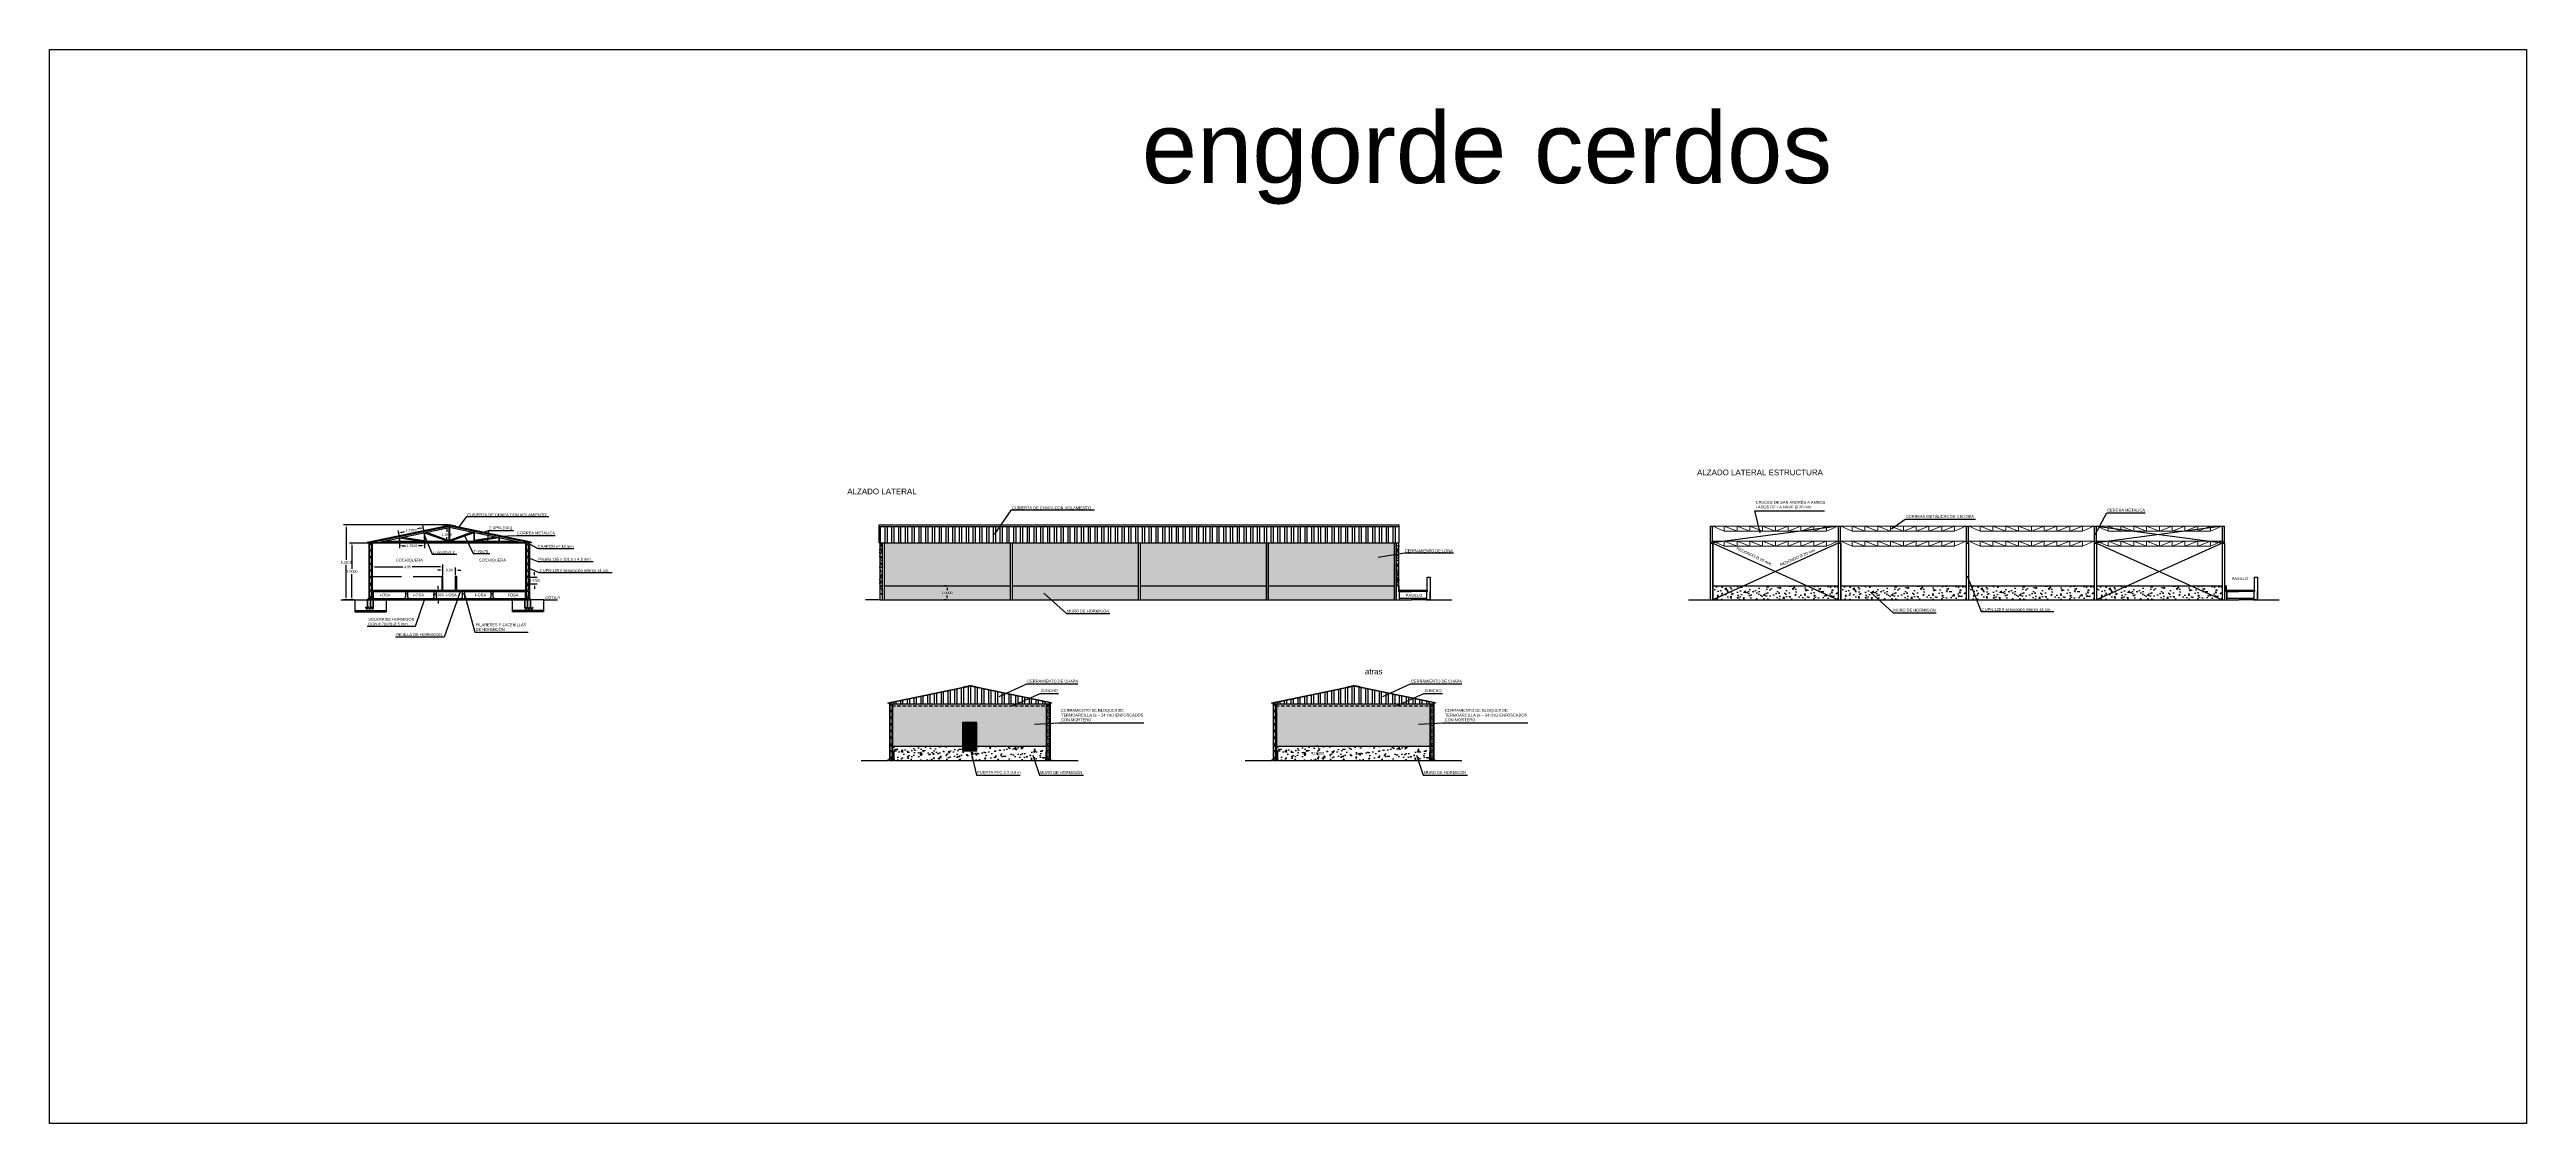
# Model space of a CAD drawing. Header units: inches. Extents: x 96 to 270, y 52 to 127.
import ezdxf

# ---------------------------------------------------------------- set-up
doc = ezdxf.new("R2010")
doc.units = ezdxf.units.IN
doc.header["$MEASUREMENT"] = 0
doc.linetypes.add('RAYITAS', pattern=[0.375, 0.25, -0.125])
for name, color, linetype in [('ARMADO', 16, 'Continuous'), ('CIMENTACIÓN OSCAR', 7, 'Continuous'), ('COTAS', 7, 'Continuous'), ('NORMAL', 7, 'Continuous'), ('NORMALCADA', 7, 'Continuous'), ('REJILLAS', 251, 'Continuous')]:
    doc.layers.add(name, color=color, linetype=linetype)
doc.layers.add('BARRAS_DE_ACERO', color=7, linetype='Continuous', lineweight=9)
doc.styles.get("Standard").update_dxf_attribs({"font": 'arial.ttf'})
doc.dimstyles.get("Standard").update_dxf_attribs({"dimtxt": 0.18, "dimasz": 0.18, "dimexe": 0.18, "dimexo": 0.0625, "dimgap": 0.09, "dimtad": 0, "dimtih": 1, "dimtoh": 1, "dimdec": 4, "dimzin": 0, "dimdsep": 46, "dimtxsty": 'Standard', "dimcen": 0.09, "dimadec": 0, "dimazin": 0, "dimtfac": 1, "dimtdec": 4, "dimtofl": 0, "dimtmove": 0, "dimatfit": 3, "dimfxl": 0, "dimtolj": 1, "dimtzin": 0, "dimarcsym": 0})
pattern_1 = [(95, (-361.9678, -406.6176), (0.70047325, 0.5877669), [0.09525, -1.04775]), (40, (-361.9678, -406.6176), (-0.8000894, 0.550885), [0.0762, -0.8382]), (145.451, (-361.9094, -406.5686), (-0.0996108, 1.1386512), [0.08095, -0.89045]), (91.1842, (-362.1474, -406.438), (1.1070512, 0.809767), [0.142875, -1.571625]), (141.6356, (-362.0551, -406.3705), (-0.0354307, 1.7141322), [0.121425, -1.335675]), (36.184, (-362.1474, -406.438), (-0.0354279, 1.714132), [0.1143, -1.2573]), (66, (-362.0127, -406.3931), (0.89760276, 0.17447634), [0.09525, -1.04775]), (11, (-362.0127, -406.3931), (-0.4326996, 0.869706), [0.0762, -0.8382]), (116.4514, (-361.9379, -406.3785), (0.4649002, 1.0441823), [0.08095, -0.89045]), (82.5, (-361.96778, -406.61758), (-0.28802735, 0.30986707), [0, -0.82804, 0, -0.8509, 0, -0.841375]), (52.5, (-361.9678, -406.6176), (-0.11794864, 0.590435), [0, -0.48514, 0, -0.80899, 0, -0.320675]), (12.5, (-362.16804, -406.81784), (0.49963932, 0.45913098), [0, -0.3175, 0, -0.9906, 0, -1.31445]), (2.5, (-362.25784, -406.90764), (0.4338195, 0.61361196), [0, -0.41275, 0, -0.65786, 0, -0.93345])]
pattern_2 = [(37.5, (-361.96778, -406.61758), (-0.008000156, 0.24470662), [0, -0.19304, 0, -0.2159, 0, -0.206375]), (7.5, (-361.96778, -406.61758), (0.22476164, 0.35841255), [0, -0.10414, 0, -0.17399, 0, -0.066675]), (327.5, (-362.12399, -406.61758), (0.395496185, 0.00071859), [0, -0.0635, 0, -0.2286, 0, -0.29845]), (317.5, (-362.124, -406.61758), (0.38177823, 0.11146466), [0, -0.03175, 0, -0.14986, 0, -0.17145])]

# ---------------------------------------------------------------- blocks, each defined once
blk = doc.blocks.new('muros')
at = {"color": 4}
blk.add_line((-122.27, 462.43), (-122.57, 462.43), dxfattribs=at)
at = {"layer": 'COTAS', "color": 4}
for p, q in [((-122.32, 463.43), (-122.57, 463.43)), ((-122.57, 463.43), (-122.57, 463.03)), ((-122.32, 463.03), (-122.32, 463.43)), ((-122.57, 463.03), (-122.57, 462.43)), ((-122.57, 462.43), (-122.27, 462.43)), ((-122.27, 463.03), (-122.32, 463.03)), ((-122.27, 463.03), (-122.27, 462.43))]:
    blk.add_line(p, q, dxfattribs=at)
blk = doc.blocks.new('A$C2CFA74CD')
at = {"layer": 'ARMADO', "color": 0}
for p, q in [((0.03, 0.1), (0, 0.07)), ((0, 0.07), (0, 0)), ((0.19, 0.5), (0.03, 0.5)), ((0.03, 0.5), (0.03, 0.3)), ((0.11, 0.3), (0.03, 0.3)), ((0.03, 0.3), (0.03, 0.1)), ((0.19, 0.3), (0.11, 0.3)), ((0.19, 0.5), (0.19, 0.3)), ((0.19, 0.3), (0.19, 0.1)), ((0.19, 0.1), (0.22, 0.07)), ((0.22, 0.07), (0.22, 0))]:
    blk.add_line(p, q, dxfattribs=at)
blk = doc.blocks.new('*D25')
at = {"layer": 'COTAS', "color": 0, "lineweight": -2}
for p, q in [((118.71, 90.25), (118.71, 90.99)), ((118.89, 90.81), (120.85, 90.81)), ((123.48, 90.81), (121.51, 90.81)), ((123.66, 90.25), (123.66, 90.99))]:
    blk.add_line(p, q, dxfattribs=at)
at = {"layer": 'COTAS', "color": 0}
for points in [[(118.89, 90.84), (118.89, 90.78), (118.71, 90.81)], [(123.48, 90.84), (123.48, 90.78), (123.66, 90.81)]]:
    blk.add_solid(points, dxfattribs=at)
at = {"layer": 'DEFPOINTS', "color": 0}
for p in [(118.71, 90.81), (118.71, 90.19), (123.66, 90.19)]:
    blk.add_point(p, dxfattribs=at)
at = {"layer": 'COTAS', "color": 0, "insert": (121.18, 90.81), "char_height": 0.18, "attachment_point": 5}
blk.add_mtext('\\A1;4.95', dxfattribs=at)
blk = doc.blocks.new('*D26')
at = {"layer": 'COTAS', "color": 0, "lineweight": -2}
for p, q in [((123.48, 90.59), (123.3, 90.59)), ((123.66, 90.23), (123.66, 90.77)), ((124.56, 90.23), (124.56, 90.77)), ((124.74, 90.59), (124.92, 90.59))]:
    blk.add_line(p, q, dxfattribs=at)
at = {"layer": 'COTAS', "color": 0}
for points in [[(123.48, 90.62), (123.48, 90.56), (123.66, 90.59)], [(124.74, 90.62), (124.74, 90.56), (124.56, 90.59)]]:
    blk.add_solid(points, dxfattribs=at)
at = {"layer": 'DEFPOINTS', "color": 0}
for p in [(124.56, 90.59), (123.66, 90.17), (124.56, 90.17)]:
    blk.add_point(p, dxfattribs=at)
at = {"layer": 'COTAS', "color": 0, "insert": (124.11, 90.59), "char_height": 0.18, "attachment_point": 5}
blk.add_mtext('\\A1;0.90', dxfattribs=at)
blk = doc.blocks.new('*D30')
at = {"layer": 'COTAS', "color": 0, "lineweight": -2}
for p, q in [((123.28, 89.09), (123.16, 89.09)), ((123.34, 89.27), (123.34, 89.45)), ((123.25, 88.59), (123.52, 88.59)), ((123.34, 88.41), (123.34, 88.23))]:
    blk.add_line(p, q, dxfattribs=at)
at = {"layer": 'COTAS', "color": 0}
for points in [[(123.31, 89.27), (123.37, 89.27), (123.34, 89.09)], [(123.31, 88.41), (123.37, 88.41), (123.34, 88.59)]]:
    blk.add_solid(points, dxfattribs=at)
at = {"layer": 'DEFPOINTS', "color": 0}
for p in [(123.34, 89.09), (123.19, 88.59), (123.34, 88.59)]:
    blk.add_point(p, dxfattribs=at)
at = {"layer": 'COTAS', "color": 0, "insert": (123.34, 88.84), "char_height": 0.18, "attachment_point": 5}
blk.add_mtext('\\A1;0.5000', dxfattribs=at)
blk = doc.blocks.new('*D31')
at = {"layer": 'COTAS', "color": 0, "lineweight": -2}
for p, q in [((118.4, 92.49), (117.09, 92.49)), ((117.27, 92.31), (117.27, 90.67)), ((117.27, 88.67), (117.27, 90.31)), ((117.42, 88.49), (117.09, 88.49))]:
    blk.add_line(p, q, dxfattribs=at)
at = {"layer": 'COTAS', "color": 0}
for points in [[(117.24, 92.31), (117.3, 92.31), (117.27, 92.49)], [(117.24, 88.67), (117.3, 88.67), (117.27, 88.49)]]:
    blk.add_solid(points, dxfattribs=at)
at = {"layer": 'DEFPOINTS', "color": 0}
for p in [(118.46, 92.49), (117.27, 88.49), (117.48, 88.49)]:
    blk.add_point(p, dxfattribs=at)
at = {"layer": 'COTAS', "color": 0, "insert": (117.27, 90.49), "char_height": 0.18, "attachment_point": 5}
blk.add_mtext('\\A1;4.0000', dxfattribs=at)
blk = doc.blocks.new('*D32')
at = {"layer": 'CIMENTACIÓN OSCAR', "color": 0, "lineweight": -2}
for p, q in [((124.05, 93.77), (116.68, 93.77)), ((116.86, 93.59), (116.86, 91.31)), ((116.86, 88.67), (116.86, 90.95)), ((117.42, 88.49), (116.68, 88.49))]:
    blk.add_line(p, q, dxfattribs=at)
at = {"layer": 'CIMENTACIÓN OSCAR', "color": 0}
for points in [[(116.83, 93.59), (116.89, 93.59), (116.86, 93.77)], [(116.83, 88.67), (116.89, 88.67), (116.86, 88.49)]]:
    blk.add_solid(points, dxfattribs=at)
at = {"layer": 'DEFPOINTS', "color": 0}
for p in [(124.11, 93.77), (116.86, 88.49), (117.48, 88.49)]:
    blk.add_point(p, dxfattribs=at)
at = {"layer": 'CIMENTACIÓN OSCAR', "color": 0, "insert": (116.86, 91.13), "char_height": 0.18, "attachment_point": 5}
blk.add_mtext('\\A1;5.2819', dxfattribs=at)
blk = doc.blocks.new('*D33')
at = {"layer": 'CIMENTACIÓN OSCAR', "color": 0, "lineweight": -2}
for p, q in [((124.05, 93.68), (123.76, 93.68)), ((124.05, 92.5), (123.76, 92.5)), ((123.94, 93.5), (123.94, 93.27)), ((123.94, 92.68), (123.94, 92.91))]:
    blk.add_line(p, q, dxfattribs=at)
at = {"layer": 'CIMENTACIÓN OSCAR', "color": 0}
for points in [[(123.91, 93.5), (123.97, 93.5), (123.94, 93.68)], [(123.91, 92.68), (123.97, 92.68), (123.94, 92.5)]]:
    blk.add_solid(points, dxfattribs=at)
at = {"layer": 'DEFPOINTS', "color": 0}
for p in [(123.94, 92.5), (124.11, 93.68), (124.11, 92.5)]:
    blk.add_point(p, dxfattribs=at)
at = {"layer": 'CIMENTACIÓN OSCAR', "color": 0, "insert": (123.94, 93.09), "char_height": 0.18, "attachment_point": 5}
blk.add_mtext('\\A1;1.1800', dxfattribs=at)
blk = doc.blocks.new('*D34')
at = {"layer": 'CIMENTACIÓN OSCAR', "color": 0, "lineweight": -2}
for p, q in [((120.58, 93.04), (120.51, 93.38)), ((120.73, 93.24), (120.97, 93.29)), ((122.12, 93.53), (121.88, 93.48)), ((122.33, 93.41), (122.26, 93.75))]:
    blk.add_line(p, q, dxfattribs=at)
at = {"layer": 'CIMENTACIÓN OSCAR', "color": 0}
for points in [[(120.72, 93.27), (120.73, 93.21), (120.55, 93.2)], [(122.12, 93.56), (122.13, 93.5), (122.3, 93.57)]]:
    blk.add_solid(points, dxfattribs=at)
at = {"layer": 'DEFPOINTS', "color": 0}
for p in [(120.6, 92.98), (122.3, 93.57), (122.35, 93.34)]:
    blk.add_point(p, dxfattribs=at)
at = {"layer": 'CIMENTACIÓN OSCAR', "color": 0, "insert": (121.43, 93.39), "char_height": 0.18, "attachment_point": 5}
blk.add_mtext('\\A1;1.7878', dxfattribs=at)
blk = doc.blocks.new('*D35')
at = {"layer": 'CIMENTACIÓN OSCAR', "color": 0, "lineweight": -2}
for p, q in [((120.61, 92.54), (120.61, 92.12)), ((122.36, 92.54), (122.36, 92.12)), ((120.79, 92.3), (121.03, 92.3)), ((122.18, 92.3), (121.94, 92.3))]:
    blk.add_line(p, q, dxfattribs=at)
at = {"layer": 'CIMENTACIÓN OSCAR', "color": 0}
for points in [[(120.79, 92.33), (120.79, 92.27), (120.61, 92.3)], [(122.18, 92.33), (122.18, 92.27), (122.36, 92.3)]]:
    blk.add_solid(points, dxfattribs=at)
at = {"layer": 'DEFPOINTS', "color": 0}
for p in [(120.61, 92.6), (122.36, 92.6), (122.36, 92.3)]:
    blk.add_point(p, dxfattribs=at)
at = {"layer": 'CIMENTACIÓN OSCAR', "color": 0, "insert": (121.48, 92.3), "char_height": 0.18, "attachment_point": 5}
blk.add_mtext('\\A1;1.7500', dxfattribs=at)
blk = doc.blocks.new('*D36')
at = {"layer": 'CIMENTACIÓN OSCAR', "color": 0, "lineweight": -2}
for p, q in [((129.79, 90.09), (130.29, 90.09)), ((129.79, 89.62), (130.29, 89.62)), ((130.11, 90.27), (130.11, 90.45)), ((130.11, 89.44), (130.11, 89.26))]:
    blk.add_line(p, q, dxfattribs=at)
at = {"layer": 'CIMENTACIÓN OSCAR', "color": 0}
for points in [[(130.08, 90.27), (130.14, 90.27), (130.11, 90.09)], [(130.08, 89.44), (130.14, 89.44), (130.11, 89.62)]]:
    blk.add_solid(points, dxfattribs=at)
at = {"layer": 'DEFPOINTS', "color": 0}
for p in [(129.73, 90.09), (129.73, 89.62), (130.11, 89.62)]:
    blk.add_point(p, dxfattribs=at)
at = {"layer": 'CIMENTACIÓN OSCAR', "color": 0, "insert": (130.11, 89.86), "char_height": 0.18, "attachment_point": 5}
blk.add_mtext('\\A1;0.4700', dxfattribs=at)
blk = doc.blocks.new('modulo correa')
at = {"layer": 'BARRAS_DE_ACERO', "color": 4}
for p, q in [((216.68, 546.97), (216.78, 546.97)), ((216.78, 546.97), (217.58, 546.97)), ((217.58, 546.62), (216.78, 546.97)), ((217.58, 546.97), (218.48, 546.97)), ((217.58, 546.62), (217.58, 546.97)), ((218.48, 546.62), (217.58, 546.97)), ((218.48, 546.97), (219.38, 546.97)), ((218.48, 546.62), (218.48, 546.97)), ((219.38, 546.62), (218.48, 546.97)), ((219.38, 546.97), (220.28, 546.97)), ((219.38, 546.62), (219.38, 546.97)), ((220.28, 546.62), (219.38, 546.97)), ((220.28, 546.97), (221.18, 546.97)), ((220.28, 546.62), (220.28, 546.97)), ((221.18, 546.62), (220.28, 546.97)), ((221.18, 546.97), (222.08, 546.97)), ((221.18, 546.62), (221.18, 546.97)), ((221.18, 546.62), (222.08, 546.97)), ((222.08, 546.97), (222.98, 546.97)), ((222.08, 546.62), (222.08, 546.97)), ((222.08, 546.62), (222.98, 546.97)), ((222.98, 546.97), (223.88, 546.97)), ((222.98, 546.62), (222.98, 546.97)), ((222.98, 546.62), (223.88, 546.97)), ((223.88, 546.97), (224.78, 546.97)), ((223.88, 546.62), (223.88, 546.97)), ((223.88, 546.62), (224.78, 546.97)), ((224.78, 546.97), (225.58, 546.97)), ((224.78, 546.62), (224.78, 546.97)), ((224.78, 546.62), (225.58, 546.97)), ((225.58, 546.97), (225.68, 546.97)), ((217.58, 546.62), (218.48, 546.62)), ((218.48, 546.62), (219.38, 546.62)), ((219.38, 546.62), (220.28, 546.62)), ((220.28, 546.62), (221.18, 546.62)), ((221.18, 546.62), (222.08, 546.62)), ((222.08, 546.62), (222.98, 546.62)), ((222.98, 546.62), (223.88, 546.62)), ((223.88, 546.62), (224.78, 546.62))]:
    blk.add_line(p, q, dxfattribs=at)
blk = doc.blocks.new('*D28')
at = {"layer": 'CIMENTACIÓN OSCAR', "color": 0, "lineweight": -2}
for p, q in [((159.06, 89.49), (158.94, 89.49)), ((159.12, 89.31), (159.12, 89.17)), ((159.06, 88.49), (158.94, 88.49)), ((159.12, 88.67), (159.12, 88.81))]:
    blk.add_line(p, q, dxfattribs=at)
at = {"layer": 'CIMENTACIÓN OSCAR', "color": 0}
for points in [[(159.09, 89.31), (159.15, 89.31), (159.12, 89.49)], [(159.09, 88.67), (159.15, 88.67), (159.12, 88.49)]]:
    blk.add_solid(points, dxfattribs=at)
at = {"layer": 'DEFPOINTS', "color": 0}
for p in [(159.12, 89.49), (159.12, 88.49), (159.12, 88.49)]:
    blk.add_point(p, dxfattribs=at)
at = {"layer": 'CIMENTACIÓN OSCAR', "color": 0, "insert": (159.12, 88.99), "char_height": 0.18, "attachment_point": 5}
blk.add_mtext('\\A1;1.0000', dxfattribs=at)
blk = doc.blocks.new('*D29')
at = {"layer": 'CIMENTACIÓN OSCAR', "color": 0, "lineweight": -2}
for p, q in [((185.19, 78.2), (185.07, 78.2)), ((185.19, 77.2), (185.07, 77.2)), ((185.25, 78.02), (185.25, 77.88)), ((185.25, 77.38), (185.25, 77.52))]:
    blk.add_line(p, q, dxfattribs=at)
at = {"layer": 'CIMENTACIÓN OSCAR', "color": 0}
for points in [[(185.22, 78.02), (185.28, 78.02), (185.25, 78.2)], [(185.22, 77.38), (185.28, 77.38), (185.25, 77.2)]]:
    blk.add_solid(points, dxfattribs=at)
at = {"layer": 'DEFPOINTS', "color": 0}
for p in [(185.25, 78.2), (185.25, 77.2), (185.25, 77.2)]:
    blk.add_point(p, dxfattribs=at)
at = {"layer": 'CIMENTACIÓN OSCAR', "color": 0, "insert": (185.25, 77.7), "char_height": 0.18, "attachment_point": 5}
blk.add_mtext('\\A1;1.0000', dxfattribs=at)

msp = doc.modelspace()

# ---------------------------------------------------------------- hatches: boundary and pattern name
at = {"layer": 'CIMENTACIÓN OSCAR'}
for points in [[(118.70783, 92.50155), (118.45783, 92.50155), (118.45783, 92.49155), (118.70783, 92.49155)], [(129.50783, 92.50155), (129.50783, 92.49155), (129.75783, 92.49155), (129.75783, 92.50155)], [(212.95441, 92.50155), (212.77541, 92.50155), (212.77541, 92.49155), (212.95441, 92.49155)], [(221.95441, 92.50155), (221.77541, 92.50155), (221.77541, 92.49155), (221.95441, 92.49155)], [(221.95441, 92.50155), (221.77541, 92.50155), (221.77541, 92.49155), (221.95441, 92.49155)], [(230.95441, 92.50155), (230.77541, 92.50155), (230.77541, 92.49155), (230.95441, 92.49155)], [(230.95441, 92.50155), (230.77541, 92.50155), (230.77541, 92.49155), (230.95441, 92.49155)], [(239.95441, 92.50155), (239.77541, 92.50155), (239.77541, 92.49155), (239.95441, 92.49155)], [(239.95441, 92.50155), (239.77541, 92.50155), (239.77541, 92.49155), (239.95441, 92.49155)], [(248.95441, 92.50155), (248.77541, 92.50155), (248.77541, 92.49155), (248.95441, 92.49155)]]:
    msp.add_hatch(color=256, dxfattribs=at).paths.add_polyline_path(points)
h = msp.add_hatch(dxfattribs=at)
h.set_pattern_fill('ANSI32', color=1, scale=0.05, angle=45, style=0)
h.set_pattern_definition([(90, (-361.9678, -406.6176), (-0.47625, 8e-17), []), (90, (-361.80903, -406.45883), (-0.47625, 8e-17), [])])
h.paths.add_polyline_path([(190.86439, 92.51048), (190.91439, 92.51048), (190.91439, 93.64811), (154.33439, 93.64811), (154.33439, 92.51048), (154.38439, 92.51048)])
h = msp.add_hatch(dxfattribs=at)
h.set_pattern_fill('AR-SAND', color=40, scale=0.005, style=0)
h.set_pattern_definition(pattern_2)
h.paths.add_polyline_path([(154.38439, 89.49155), (154.55959, 89.49155), (154.55959, 92.51048), (154.38439, 92.51048)])
h = msp.add_hatch(dxfattribs=at)
h.set_pattern_fill('ANSI36', color=40, scale=0.05, angle=45, style=0)
h.set_pattern_definition([(90, (-361.96778, -406.61758), (-0.15875, 0.2778125), [0.396875, -0.079375, 0, -0.079375])])
h.paths.add_polyline_path([(190.55959, 92.51048), (181.68919, 92.51048), (181.68919, 89.49155), (190.55959, 89.49155)])
h.paths.add_polyline_path([(181.55959, 92.51048), (172.68919, 92.51048), (172.68919, 89.49155), (181.55959, 89.49155)])
h.paths.add_polyline_path([(172.55959, 92.51048), (163.68919, 92.51048), (163.68919, 89.49155), (172.55959, 89.49155)])
h.paths.add_polyline_path([(163.55959, 92.51048), (154.68919, 92.51048), (154.68919, 89.49155), (163.55959, 89.49155)])
h = msp.add_hatch(dxfattribs=at)
h.set_pattern_fill('AR-SAND', color=40, scale=0.005, angle=45, style=0)
h.set_pattern_definition([(82.5, (-361.96778, -406.61758), (-0.178690674, 0.167376745), [0, -0.19304, 0, -0.2159, 0, -0.206375]), (52.5, (-361.96778, -406.61758), (-0.09450546, 0.41236643), [0, -0.10414, 0, -0.17399, 0, -0.066675]), (12.5, (-362.07824, -406.72804), (0.27914991, 0.280166156), [0, -0.0635, 0, -0.2286, 0, -0.29845]), (2.5, (-362.07824, -406.72804), (0.19114055, 0.34877539), [0, -0.03175, 0, -0.14986, 0, -0.17145])])
h.paths.add_polyline_path([(190.87919, 92.51048), (190.68919, 92.51048), (190.68919, 89.49155), (190.87919, 89.49155)])
h = msp.add_hatch(dxfattribs=at)
h.set_pattern_fill('AR-CONC', color=251, scale=0.005, angle=45, style=0)
h.set_pattern_definition(pattern_1)
h.paths.add_polyline_path([(154.38439, 88.49155), (154.55959, 88.49155), (154.55959, 89.49155), (154.38439, 89.49155)])
h = msp.add_hatch(dxfattribs=at)
h.set_pattern_fill('AR-CONC', color=251, scale=0.005, angle=45, style=0)
h.set_pattern_definition(pattern_1)
h.paths.add_polyline_path([(163.55959, 89.49155), (154.68919, 89.49155), (154.68919, 88.49155), (163.55959, 88.49155)])
h.paths.add_polyline_path([(172.55959, 89.49155), (163.68919, 89.49155), (163.68919, 88.49155), (172.55959, 88.49155)])
h.paths.add_polyline_path([(181.55959, 89.49155), (172.68919, 89.49155), (172.68919, 88.49155), (181.55959, 88.49155)])
h.paths.add_polyline_path([(190.55959, 89.49155), (181.68919, 89.49155), (181.68919, 88.49155), (190.55959, 88.49155)])
h = msp.add_hatch(dxfattribs=at)
h.set_pattern_fill('AR-CONC', color=251, scale=0.005, style=0)
h.set_pattern_definition([(50, (-3.8154, -454.282), (0.9109233, -0.0796954), [0.09525, -1.04775]), (355, (-3.8154, -454.282), (-0.1762141, 0.9552832), [0.0762, -0.8382]), (100.451, (-3.7395, -454.2886), (0.7347125, 0.8755834), [0.08095, -0.89045]), (46.1842, (-3.8154, -454.028), (1.3553952, -0.2102116), [0.142875, -1.571625]), (96.6356, (-3.7025, -454.0455), (1.1870212, 1.2371278), [0.121425, -1.335675]), (351.184, (-3.8154, -454.028), (1.187023, 1.2371256), [0.1143, -1.2573]), (21, (-3.6884, -454.0915), (0.7580744, -0.5113276), [0.09525, -1.04775]), (326, (-3.6884, -454.0915), (0.3090101, 0.9209398), [0.0762, -0.8382]), (71.4514, (-3.6253, -454.1341), (1.0670825, 0.4096143), [0.08095, -0.89045]), (37.5, (-3.81543, -454.28197), (0.01544302, 0.4227752), [0, -0.82804, 0, -0.8509, 0, -0.841375]), (7.5, (-3.81543, -454.28197), (0.3340983, 0.50090287), [0, -0.48514, 0, -0.80899, 0, -0.320675]), (327.5, (-4.09864, -454.28197), (0.67795298, -0.02864372), [0, -0.3175, 0, -0.9906, 0, -1.31445]), (317.5, (-4.22564, -454.28197), (0.7406459, 0.12713246), [0, -0.41275, 0, -0.65786, 0, -0.93345])])
h.paths.add_polyline_path([(221.77541, 89.49155), (212.95441, 89.49155), (212.95441, 88.49155), (221.77541, 88.49155)])
h = msp.add_hatch(dxfattribs=at)
h.set_pattern_fill('AR-CONC', color=251, scale=0.005, style=0)
h.set_pattern_definition([(50, (5.1846, -454.282), (0.9109233, -0.0796954), [0.09525, -1.04775]), (355, (5.1846, -454.282), (-0.1762141, 0.9552832), [0.0762, -0.8382]), (100.451, (5.2605, -454.2886), (0.7347125, 0.8755834), [0.08095, -0.89045]), (46.1842, (5.1846, -454.028), (1.3553952, -0.2102116), [0.142875, -1.571625]), (96.6356, (5.2975, -454.0455), (1.1870212, 1.2371278), [0.121425, -1.335675]), (351.184, (5.1846, -454.028), (1.187023, 1.2371256), [0.1143, -1.2573]), (21, (5.3116, -454.0915), (0.7580744, -0.5113276), [0.09525, -1.04775]), (326, (5.3116, -454.0915), (0.3090101, 0.9209398), [0.0762, -0.8382]), (71.4514, (5.3747, -454.1341), (1.0670825, 0.4096143), [0.08095, -0.89045]), (37.5, (5.18457, -454.28197), (0.01544302, 0.4227752), [0, -0.82804, 0, -0.8509, 0, -0.841375]), (7.5, (5.18457, -454.28197), (0.3340983, 0.50090287), [0, -0.48514, 0, -0.80899, 0, -0.320675]), (327.5, (4.90136, -454.28197), (0.67795298, -0.02864372), [0, -0.3175, 0, -0.9906, 0, -1.31445]), (317.5, (4.77436, -454.28197), (0.7406459, 0.12713246), [0, -0.41275, 0, -0.65786, 0, -0.93345])])
h.paths.add_polyline_path([(230.77541, 89.49155), (221.95441, 89.49155), (221.95441, 88.49155), (230.77541, 88.49155)])
h = msp.add_hatch(dxfattribs=at)
h.set_pattern_fill('AR-CONC', color=251, scale=0.005, style=0)
h.set_pattern_definition([(50, (14.1846, -454.282), (0.9109233, -0.0796954), [0.09525, -1.04775]), (355, (14.1846, -454.282), (-0.1762141, 0.9552832), [0.0762, -0.8382]), (100.451, (14.2605, -454.2886), (0.7347125, 0.8755834), [0.08095, -0.89045]), (46.1842, (14.1846, -454.028), (1.3553952, -0.2102116), [0.142875, -1.571625]), (96.6356, (14.2975, -454.0455), (1.1870212, 1.2371278), [0.121425, -1.335675]), (351.184, (14.1846, -454.028), (1.187023, 1.2371256), [0.1143, -1.2573]), (21, (14.3116, -454.0915), (0.7580744, -0.5113276), [0.09525, -1.04775]), (326, (14.3116, -454.0915), (0.3090101, 0.9209398), [0.0762, -0.8382]), (71.4514, (14.3747, -454.1341), (1.0670825, 0.4096143), [0.08095, -0.89045]), (37.5, (14.18457, -454.28197), (0.01544302, 0.4227752), [0, -0.82804, 0, -0.8509, 0, -0.841375]), (7.5, (14.18457, -454.28197), (0.3340983, 0.50090287), [0, -0.48514, 0, -0.80899, 0, -0.320675]), (327.5, (13.90136, -454.28197), (0.67795298, -0.02864372), [0, -0.3175, 0, -0.9906, 0, -1.31445]), (317.5, (13.77436, -454.28197), (0.7406459, 0.12713246), [0, -0.41275, 0, -0.65786, 0, -0.93345])])
h.paths.add_polyline_path([(239.77541, 89.49155), (230.95441, 89.49155), (230.95441, 88.49155), (239.77541, 88.49155)])
h = msp.add_hatch(dxfattribs=at)
h.set_pattern_fill('AR-CONC', color=251, scale=0.005, style=0)
h.set_pattern_definition([(50, (23.1846, -454.282), (0.9109233, -0.0796954), [0.09525, -1.04775]), (355, (23.1846, -454.282), (-0.1762141, 0.9552832), [0.0762, -0.8382]), (100.451, (23.2605, -454.2886), (0.7347125, 0.8755834), [0.08095, -0.89045]), (46.1842, (23.1846, -454.028), (1.3553952, -0.2102116), [0.142875, -1.571625]), (96.6356, (23.2975, -454.0455), (1.1870212, 1.2371278), [0.121425, -1.335675]), (351.184, (23.1846, -454.028), (1.187023, 1.2371256), [0.1143, -1.2573]), (21, (23.3116, -454.0915), (0.7580744, -0.5113276), [0.09525, -1.04775]), (326, (23.3116, -454.0915), (0.3090101, 0.9209398), [0.0762, -0.8382]), (71.4514, (23.3747, -454.1341), (1.0670825, 0.4096143), [0.08095, -0.89045]), (37.5, (23.18457, -454.28197), (0.01544302, 0.4227752), [0, -0.82804, 0, -0.8509, 0, -0.841375]), (7.5, (23.18457, -454.28197), (0.3340983, 0.50090287), [0, -0.48514, 0, -0.80899, 0, -0.320675]), (327.5, (22.90136, -454.28197), (0.67795298, -0.02864372), [0, -0.3175, 0, -0.9906, 0, -1.31445]), (317.5, (22.77436, -454.28197), (0.7406459, 0.12713246), [0, -0.41275, 0, -0.65786, 0, -0.93345])])
h.paths.add_polyline_path([(248.77541, 89.49155), (239.95441, 89.49155), (239.95441, 88.49155), (248.77541, 88.49155)])
h = msp.add_hatch(dxfattribs=at)
h.set_pattern_fill('ANSI32', color=1, scale=0.05, angle=45, style=0)
h.set_pattern_definition([(90, (-359.9214, -408.0658), (-0.47625, 8e-17), []), (90, (-359.76264, -407.90707), (-0.47625, 8e-17), [])])
h.paths.add_polyline_path([(166.35964, 81.15499), (166.35964, 81.24183), (160.70964, 82.42183), (155.05964, 81.24183), (155.05964, 81.15499)])
h = msp.add_hatch(dxfattribs=at)
h.set_pattern_fill('ANSI32', color=1, scale=0.05, angle=45, style=0)
h.set_pattern_definition([(90, (-332.9318, -408.0658), (-0.47625, 8e-17), []), (90, (-332.77303, -407.90707), (-0.47625, 8e-17), [])])
h.paths.add_polyline_path([(193.34925, 81.15499), (193.34925, 81.24183), (187.69925, 82.42183), (182.04925, 81.24183), (182.04925, 81.15499)])
h = msp.add_hatch(dxfattribs=at)
h.set_pattern_fill('AR-SAND', color=40, scale=0.005, style=0)
h.set_pattern_definition(pattern_2)
h.paths.add_polyline_path([(160.20964, 78.20118), (160.20964, 79.88118), (161.20964, 79.88118), (161.20964, 78.20118), (166.10964, 78.20118), (166.10964, 81.15499), (155.30964, 81.15499), (155.30964, 78.20118)])
h = msp.add_hatch(dxfattribs=at)
h.set_pattern_fill('AR-SAND', color=40, scale=0.005, style=0)
h.set_pattern_definition(pattern_2)
h.paths.add_polyline_path([(188.19925, 78.20118), (193.09925, 78.20118), (193.09925, 81.15499), (182.29925, 81.15499), (182.29925, 78.20118)])
h = msp.add_hatch(color=256, dxfattribs=at)
h.set_gradient(color1=(91, 91, 91), one_color=1, tint=1)
h.paths.add_polyline_path([(161.20964, 79.88118), (160.20964, 79.88118), (160.20964, 77.88118), (161.20964, 77.88118)])
h.paths.add_polyline_path([(160.47845, 78.82459), (160.29952, 78.82459), (160.29952, 78.86523), (160.47845, 78.86523)], flags=16)
h = msp.add_hatch(dxfattribs=at)
h.set_pattern_fill('AR-CONC', color=251, scale=0.005, style=0)
h.set_pattern_definition([(50, (-359.9214, -408.0658), (0.91092334, -0.0796954), [0.09525, -1.04775]), (355, (-359.9214, -408.0658), (-0.1762141, 0.9552832), [0.0762, -0.8382]), (100.451, (-359.8455, -408.0725), (0.7347125, 0.8755834), [0.08095, -0.89045]), (46.1842, (-359.9214, -407.8118), (1.3553952, -0.2102116), [0.142875, -1.571625]), (96.6356, (-359.8084, -407.8293), (1.1870212, 1.2371278), [0.121425, -1.335675]), (351.184, (-359.9214, -407.8118), (1.187023, 1.2371256), [0.1143, -1.2573]), (21, (-359.7944, -407.8753), (0.7580744, -0.5113276), [0.09525, -1.04775]), (326, (-359.7944, -407.8753), (0.3090101, 0.9209398), [0.0762, -0.8382]), (71.4514, (-359.7312, -407.9179), (1.0670825, 0.4096143), [0.08095, -0.89045]), (37.5, (-359.9214, -408.06582), (0.01544302, 0.4227752), [0, -0.82804, 0, -0.8509, 0, -0.841375]), (7.5, (-359.9214, -408.0658), (0.3340983, 0.50090287), [0, -0.48514, 0, -0.80899, 0, -0.320675]), (327.5, (-360.2046, -408.0658), (0.67795298, -0.02864372), [0, -0.3175, 0, -0.9906, 0, -1.31445]), (317.5, (-360.3316, -408.0658), (0.7406459, 0.12713246), [0, -0.41275, 0, -0.65786, 0, -0.93345])])
h.paths.add_polyline_path([(165.98464, 77.20118), (165.98464, 77.21918), (166.02364, 77.21918), (166.02364, 77.22418), (166.04584, 77.22418), (166.04584, 77.21918), (166.05964, 77.21918), (166.05964, 77.80118), (166.10964, 77.80118), (166.10964, 78.20118), (155.30964, 78.20118), (155.30964, 77.80118), (155.35964, 77.80118), (155.35964, 77.21918), (155.37344, 77.21918), (155.37344, 77.22418), (155.39564, 77.22418), (155.39564, 77.21918), (155.43464, 77.21918), (155.43464, 77.20118)])
h = msp.add_hatch(dxfattribs=at)
h.set_pattern_fill('AR-CONC', color=251, scale=0.005, style=0)
h.set_pattern_definition([(50, (-332.9318, -408.0658), (0.91092334, -0.0796954), [0.09525, -1.04775]), (355, (-332.9318, -408.0658), (-0.1762141, 0.9552832), [0.0762, -0.8382]), (100.451, (-332.8559, -408.0725), (0.7347125, 0.8755834), [0.08095, -0.89045]), (46.1842, (-332.9318, -407.8118), (1.3553952, -0.2102116), [0.142875, -1.571625]), (96.6356, (-332.8188, -407.8293), (1.1870212, 1.2371278), [0.121425, -1.335675]), (351.184, (-332.9318, -407.8118), (1.187023, 1.2371256), [0.1143, -1.2573]), (21, (-332.8048, -407.8753), (0.7580744, -0.5113276), [0.09525, -1.04775]), (326, (-332.8048, -407.8753), (0.3090101, 0.9209398), [0.0762, -0.8382]), (71.4514, (-332.7416, -407.9179), (1.0670825, 0.4096143), [0.08095, -0.89045]), (37.5, (-332.93178, -408.06582), (0.01544302, 0.4227752), [0, -0.82804, 0, -0.8509, 0, -0.841375]), (7.5, (-332.9318, -408.0658), (0.3340983, 0.50090287), [0, -0.48514, 0, -0.80899, 0, -0.320675]), (327.5, (-333.215, -408.0658), (0.67795298, -0.02864372), [0, -0.3175, 0, -0.9906, 0, -1.31445]), (317.5, (-333.342, -408.0658), (0.7406459, 0.12713246), [0, -0.41275, 0, -0.65786, 0, -0.93345])])
h.paths.add_polyline_path([(192.97425, 77.20118), (192.97425, 77.21918), (193.01325, 77.21918), (193.01325, 77.22418), (193.03545, 77.22418), (193.03545, 77.21918), (193.04925, 77.21918), (193.04925, 77.80118), (193.09925, 77.80118), (193.09925, 78.20118), (182.29925, 78.20118), (182.29925, 77.80118), (182.34925, 77.80118), (182.34925, 77.21918), (182.36305, 77.21918), (182.36305, 77.22418), (182.38525, 77.22418), (182.38525, 77.21918), (182.42425, 77.21918), (182.42425, 77.20118)])
at = {"layer": 'COTAS'}
h = msp.add_hatch(dxfattribs=at)
h.set_pattern_fill('ANSI35', color=251, scale=0.025, angle=45, style=0)
h.set_pattern_definition([(90, (-361.96778, -406.61758), (-0.15875, 3e-17), []), (90, (-361.8884, -406.5382), (-0.15875, 3e-17), [0.1984375, -0.0396875, 0, -0.0396875])])
h.paths.add_polyline_path([(118.70783, 89.17155), (118.70783, 89.09155), (118.75783, 89.09155), (129.50783, 89.09155), (129.50783, 89.17155)])
h = msp.add_hatch(dxfattribs=at)
h.set_pattern_fill('ANSI35', color=251, scale=0.5, angle=45, style=0)
h.set_pattern_definition([(90.0000008028, (-83996061.61252, -16406.3613), (0.125, 1.75143e-09), []), (90.0000008028, (-83996061.67502, -16406.2988), (0.125, 1.75143e-09), [0.15625, -0.03125, 0, -0.03125])])
h.paths.add_polyline_path([(190.87919, 89.17155), (192.87919, 89.17155), (192.87919, 89.09155), (192.76419, 89.09155), (190.87919, 89.09155)])
h = msp.add_hatch(dxfattribs=at)
h.set_pattern_fill('ANSI35', color=251, scale=0.5, angle=45, style=0)
h.set_pattern_definition([(90.0000008028, (-83996003.4273, -16406.3613), (0.125, 1.75143e-09), []), (90.0000008028, (-83996003.4898, -16406.2988), (0.125, 1.75143e-09), [0.15625, -0.03125, 0, -0.03125])])
h.paths.add_polyline_path([(249.06441, 89.17155), (251.06441, 89.17155), (251.06441, 89.09155), (250.94941, 89.09155), (249.06441, 89.09155)])

# ---------------------------------------------------------------- linework, layer by layer
at = {"layer": 'CIMENTACIÓN OSCAR', "color": 1}
for p, q in [((118.34767, 92.53984), (124.10783, 93.74285)), ((118.34767, 92.53984), (118.35381, 92.51048)), ((118.35381, 92.51048), (124.10783, 93.7122)), ((123.64787, 93.67743), (124.10783, 93.77349)), ((123.64787, 93.67743), (123.6542, 93.64811)), ((124.56778, 93.67743), (124.10783, 93.77349)), ((129.86798, 92.53984), (124.10783, 93.74285)), ((129.86185, 92.51048), (124.10783, 93.7122)), ((124.56778, 93.67743), (124.56145, 93.64811)), ((129.86798, 92.53984), (129.86185, 92.51048)), ((154.33439, 92.51048), (154.33439, 93.77349)), ((154.33439, 93.77349), (190.91439, 93.77349)), ((154.33439, 93.64811), (190.91439, 93.64811)), ((154.33439, 92.51048), (190.91439, 92.51048)), ((190.91439, 92.51048), (190.91439, 93.77349)), ((154.94949, 81.24947), (160.70964, 82.45248)), ((154.95562, 81.2201), (160.70964, 82.42183)), ((160.24968, 82.38706), (160.70964, 82.48312)), ((160.24968, 82.38706), (160.25602, 82.35774)), ((161.1696, 82.38706), (160.70964, 82.48312)), ((166.46979, 81.24947), (160.70964, 82.45248)), ((166.46366, 81.2201), (160.70964, 82.42183)), ((161.1696, 82.38706), (161.16326, 82.35774)), ((181.9391, 81.24947), (187.69925, 82.45248)), ((181.94523, 81.2201), (187.69925, 82.42183)), ((187.23929, 82.38706), (187.69925, 82.48312)), ((187.23929, 82.38706), (187.24563, 82.35774)), ((188.15921, 82.38706), (187.69925, 82.48312)), ((193.45941, 81.24947), (187.69925, 82.45248)), ((193.45327, 81.2201), (187.69925, 82.42183)), ((188.15921, 82.38706), (188.15287, 82.35774)), ((154.94949, 81.24947), (154.95562, 81.2201)), ((155.05964, 81.15499), (155.05964, 81.24183)), ((166.35964, 81.15499), (155.05964, 81.15499)), ((166.35964, 81.15499), (166.35964, 81.24183)), ((166.46979, 81.24947), (166.46366, 81.2201)), ((181.9391, 81.24947), (181.94523, 81.2201)), ((182.04925, 81.15499), (182.04925, 81.24183)), ((193.34925, 81.15499), (182.04925, 81.15499)), ((193.34925, 81.15499), (193.34925, 81.24183)), ((193.45941, 81.24947), (193.45327, 81.2201))]:
    msp.add_line(p, q, dxfattribs=at)
at = {"layer": 'CIMENTACIÓN OSCAR'}
for p, q in [((118.45783, 92.50155), (124.10783, 93.68155)), ((118.45783, 92.50155), (118.70783, 92.50155)), ((118.45783, 92.50155), (118.45783, 92.49155)), ((118.45783, 92.50155), (129.50783, 92.50155)), ((118.45783, 92.49155), (118.45783, 88.60955)), ((118.45783, 92.49155), (118.51283, 92.49155)), ((118.45783, 92.49155), (118.70783, 92.49155)), ((118.51283, 92.02155), (118.51283, 92.38995)), ((118.65283, 92.49155), (118.70783, 92.49155)), ((118.65283, 92.02155), (118.65283, 92.38995)), ((118.68033, 92.49155), (118.68033, 92.38995)), ((118.70783, 92.50155), (118.70783, 92.49155)), ((129.75783, 92.50155), (118.70783, 92.50155)), ((118.70783, 88.60955), (118.70783, 92.49155)), ((118.94697, 92.50155), (124.10783, 93.5794)), ((119.42579, 92.60155), (128.78987, 92.60155)), ((128.78987, 92.60155), (119.42579, 92.60155)), ((120.59183, 92.84508), (120.59183, 92.60155)), ((120.59183, 92.60155), (120.62383, 92.60155)), ((120.62383, 92.85176), (120.62383, 92.60155)), ((120.62383, 92.85176), (122.34183, 92.60155)), ((120.82338, 92.89344), (122.34183, 92.67229)), ((122.34183, 93.21057), (122.34183, 92.60155)), ((122.34183, 93.21057), (122.34183, 92.60155)), ((122.34183, 92.60155), (122.37383, 92.60155)), ((122.37383, 93.21725), (122.37383, 92.60155)), ((122.37383, 93.21725), (122.37383, 92.60155)), ((122.37383, 93.21725), (124.09183, 92.60155)), ((122.50492, 93.24463), (124.09183, 92.67591)), ((124.09183, 93.57605), (124.09183, 92.60155)), ((129.75783, 92.50155), (124.10783, 93.68155)), ((124.10783, 93.68155), (124.10783, 93.5794)), ((129.26868, 92.50155), (124.10783, 93.5794)), ((124.12383, 93.57605), (124.12383, 92.60155)), ((125.71073, 93.24463), (124.12383, 92.67591)), ((125.84183, 93.21725), (124.12383, 92.60155)), ((125.84183, 93.21725), (125.86227, 93.31514)), ((125.84183, 93.21725), (125.84183, 92.60155)), ((125.84183, 93.21725), (125.84183, 92.60155)), ((125.87383, 93.21057), (125.87383, 92.60155)), ((125.87383, 93.21057), (125.87383, 92.60155)), ((127.39228, 92.89344), (125.87383, 92.67229)), ((127.59183, 92.85176), (125.87383, 92.60155)), ((127.59183, 92.85176), (127.61227, 92.94965)), ((127.59183, 92.85176), (127.59183, 92.60155)), ((127.62383, 92.84508), (127.62383, 92.60155)), ((129.75783, 92.50155), (129.50783, 92.50155)), ((129.50783, 92.50155), (129.50783, 92.49155)), ((129.50783, 88.60955), (129.50783, 92.49155)), ((129.56283, 92.49155), (129.50783, 92.49155)), ((129.75783, 92.49155), (129.50783, 92.49155)), ((129.53533, 92.49155), (129.53533, 92.38995)), ((129.56283, 92.02155), (129.56283, 92.38995)), ((129.75783, 92.49155), (129.70283, 92.49155)), ((129.70283, 92.02155), (129.70283, 92.38995)), ((129.75783, 92.50155), (129.75783, 92.49155)), ((129.75783, 92.49155), (129.75783, 88.60955)), ((154.55959, 92.51048), (154.55959, 88.49155)), ((154.56439, 92.51048), (154.56439, 88.49155)), ((154.68439, 92.51048), (154.68439, 88.49155)), ((154.68919, 92.51048), (154.68919, 88.49155)), ((154.68919, 92.51048), (154.68919, 88.49155)), ((163.55959, 92.51048), (163.55959, 88.49155)), ((163.56439, 92.51048), (163.56439, 88.49155)), ((163.68439, 92.51048), (163.68439, 88.49155)), ((163.68919, 92.51048), (163.68919, 88.49155)), ((163.68919, 92.51048), (163.68919, 88.49155)), ((172.55959, 92.51048), (172.55959, 88.49155)), ((172.56439, 92.51048), (172.56439, 88.49155)), ((172.68439, 92.51048), (172.68439, 88.49155)), ((172.68919, 92.51048), (172.68919, 88.49155)), ((172.68919, 92.51048), (172.68919, 88.49155)), ((181.55959, 92.51048), (181.55959, 88.49155)), ((181.56439, 92.51048), (181.56439, 88.49155)), ((181.68439, 92.51048), (181.68439, 88.49155)), ((181.68919, 92.51048), (181.68919, 88.49155)), ((181.68919, 92.51048), (181.68919, 88.49155)), ((190.55959, 92.51048), (190.55959, 88.49155)), ((190.56439, 92.51048), (190.56439, 88.49155)), ((190.68439, 92.51048), (190.68439, 88.49155)), ((190.68919, 92.51048), (190.68919, 88.49155)), ((190.68919, 92.51048), (190.68919, 88.49155)), ((212.77541, 92.50155), (212.77541, 88.49155)), ((212.77541, 92.50155), (212.95441, 92.50155)), ((212.77541, 92.50155), (212.95441, 92.50155)), ((212.77541, 92.49155), (212.95441, 92.49155)), ((212.78491, 92.50155), (212.78491, 88.49155)), ((212.79491, 92.50155), (212.79491, 93.68155)), ((212.79491, 93.68155), (212.93491, 93.68155)), ((212.93491, 92.50155), (212.93491, 93.68155)), ((212.94491, 92.50155), (212.94491, 88.49155)), ((212.95441, 92.50155), (212.95441, 88.49155)), ((221.77541, 92.50155), (221.77541, 88.49155)), ((221.77541, 92.50155), (221.95441, 92.50155)), ((221.77541, 92.50155), (221.95441, 92.50155)), ((221.77541, 92.50155), (221.77541, 88.49155)), ((221.77541, 92.50155), (221.95441, 92.50155)), ((221.77541, 92.50155), (221.95441, 92.50155)), ((221.77541, 92.49155), (221.95441, 92.49155)), ((221.77541, 92.49155), (221.95441, 92.49155)), ((221.78491, 92.50155), (221.78491, 88.49155)), ((221.78491, 92.50155), (221.78491, 88.49155)), ((221.79491, 92.50155), (221.79491, 93.68155)), ((221.79491, 93.68155), (221.93491, 93.68155)), ((221.79491, 92.50155), (221.79491, 93.68155)), ((221.79491, 93.68155), (221.93491, 93.68155)), ((221.93491, 92.50155), (221.93491, 93.68155)), ((221.93491, 92.50155), (221.93491, 93.68155)), ((221.94491, 92.50155), (221.94491, 88.49155)), ((221.94491, 92.50155), (221.94491, 88.49155)), ((221.95441, 92.50155), (221.95441, 88.49155)), ((221.95441, 92.50155), (221.95441, 88.49155)), ((230.77541, 92.50155), (230.77541, 88.49155)), ((230.77541, 92.50155), (230.95441, 92.50155)), ((230.77541, 92.50155), (230.95441, 92.50155)), ((230.77541, 92.50155), (230.77541, 88.49155)), ((230.77541, 92.50155), (230.95441, 92.50155)), ((230.77541, 92.50155), (230.95441, 92.50155)), ((230.77541, 92.49155), (230.95441, 92.49155)), ((230.77541, 92.49155), (230.95441, 92.49155)), ((230.78491, 92.50155), (230.78491, 88.49155)), ((230.78491, 92.50155), (230.78491, 88.49155)), ((230.79491, 92.50155), (230.79491, 93.68155)), ((230.79491, 93.68155), (230.93491, 93.68155)), ((230.79491, 92.50155), (230.79491, 93.68155)), ((230.79491, 93.68155), (230.93491, 93.68155)), ((230.93491, 92.50155), (230.93491, 93.68155)), ((230.93491, 92.50155), (230.93491, 93.68155)), ((230.94491, 92.50155), (230.94491, 88.49155)), ((230.94491, 92.50155), (230.94491, 88.49155)), ((230.95441, 92.50155), (230.95441, 88.49155)), ((230.95441, 92.50155), (230.95441, 88.49155)), ((239.77541, 92.50155), (239.77541, 88.49155)), ((239.77541, 92.50155), (239.95441, 92.50155)), ((239.77541, 92.50155), (239.95441, 92.50155)), ((239.77541, 92.50155), (239.77541, 88.49155)), ((239.77541, 92.50155), (239.95441, 92.50155)), ((239.77541, 92.50155), (239.95441, 92.50155)), ((239.77541, 92.49155), (239.95441, 92.49155)), ((239.77541, 92.49155), (239.95441, 92.49155)), ((239.78491, 92.50155), (239.78491, 88.49155)), ((239.78491, 92.50155), (239.78491, 88.49155)), ((239.79491, 92.50155), (239.79491, 93.68155)), ((239.79491, 93.68155), (239.93491, 93.68155)), ((239.79491, 92.50155), (239.79491, 93.68155)), ((239.79491, 93.68155), (239.93491, 93.68155)), ((239.93491, 92.50155), (239.93491, 93.68155)), ((239.93491, 92.50155), (239.93491, 93.68155)), ((239.94491, 92.50155), (239.94491, 88.49155)), ((239.94491, 92.50155), (239.94491, 88.49155)), ((239.95441, 92.50155), (239.95441, 88.49155)), ((239.95441, 92.50155), (239.95441, 88.49155)), ((248.77541, 92.50155), (248.77541, 88.49155)), ((248.77541, 92.50155), (248.95441, 92.50155)), ((248.77541, 92.50155), (248.95441, 92.50155)), ((248.77541, 92.49155), (248.95441, 92.49155)), ((248.78491, 92.50155), (248.78491, 88.49155)), ((248.79491, 92.50155), (248.79491, 93.68155)), ((248.79491, 93.68155), (248.93491, 93.68155)), ((248.93491, 92.50155), (248.93491, 93.68155)), ((248.94491, 92.50155), (248.94491, 88.49155)), ((248.95441, 92.50155), (248.95441, 88.49155)), ((118.51283, 91.55155), (118.51283, 91.91995)), ((118.51283, 91.08155), (118.51283, 91.44995)), ((118.51283, 90.61155), (118.51283, 90.97995)), ((118.65283, 91.55155), (118.65283, 91.91995)), ((118.65283, 91.08155), (118.65283, 91.44995)), ((118.65283, 90.61155), (118.65283, 90.97995)), ((129.56283, 91.55155), (129.56283, 91.91995)), ((129.56283, 91.08155), (129.56283, 91.44995)), ((129.56283, 90.61155), (129.56283, 90.97995)), ((129.70283, 91.55155), (129.70283, 91.91995)), ((129.70283, 91.08155), (129.70283, 91.44995)), ((129.70283, 90.61155), (129.70283, 90.97995)), ((118.51283, 90.14155), (118.51283, 90.50995)), ((118.51283, 89.67155), (118.51283, 90.03995)), ((118.51283, 89.20155), (118.51283, 89.56995)), ((118.51283, 88.73155), (118.51283, 89.09995)), ((118.65283, 90.14155), (118.65283, 90.50995)), ((118.65283, 89.67155), (118.65283, 90.03995)), ((118.65283, 89.20155), (118.65283, 89.56995)), ((118.65283, 88.73155), (118.65283, 89.09995)), ((118.70783, 89.17155), (129.50783, 89.17155)), ((118.70783, 89.09155), (129.50783, 89.09155)), ((121.10783, 89.09155), (121.10783, 89.17155)), ((123.10782, 89.09155), (123.10782, 89.17155)), ((125.10784, 89.09155), (125.10784, 89.17155)), ((127.10783, 89.09155), (127.10783, 89.17155)), ((129.56283, 90.14155), (129.56283, 90.50995)), ((129.56283, 89.67155), (129.56283, 90.03995)), ((129.56283, 89.20155), (129.56283, 89.56995)), ((129.56283, 88.73155), (129.56283, 89.09995)), ((129.70283, 90.14155), (129.70283, 90.50995)), ((129.70283, 89.67155), (129.70283, 90.03995)), ((129.70283, 89.20155), (129.70283, 89.56995)), ((129.70283, 88.73155), (129.70283, 89.09995)), ((154.38439, 89.49155), (154.56439, 89.49155)), ((154.38439, 89.49155), (154.38439, 88.49155)), ((154.68439, 89.49155), (163.56439, 89.49155)), ((163.68439, 89.49155), (172.56439, 89.49155)), ((172.68439, 89.49155), (181.56439, 89.49155)), ((181.68439, 89.49155), (190.56439, 89.49155)), ((190.87919, 89.49155), (190.68919, 89.49155)), ((190.76439, 89.49155), (190.87919, 89.49155)), ((190.76919, 89.49155), (190.87919, 89.49155)), ((190.87919, 89.49155), (190.87919, 89.09155)), ((190.87919, 89.49155), (190.87919, 89.09155)), ((190.87919, 89.09155), (190.87919, 89.49155)), ((190.87919, 89.09155), (191.76919, 89.09155)), ((190.87919, 89.09155), (190.92919, 89.09155)), ((190.92919, 88.49155), (190.92919, 89.09155)), ((192.82919, 89.09155), (191.76919, 89.09155)), ((192.82919, 89.09155), (192.82919, 88.59155)), ((192.82919, 89.09155), (192.82919, 88.49155)), ((192.82919, 89.09155), (192.87919, 89.09155)), ((192.87919, 89.09155), (192.87919, 90.09155)), ((192.87919, 90.09155), (193.07919, 90.09155)), ((192.87919, 89.17155), (192.87919, 89.57155)), ((193.07919, 90.09155), (193.07919, 89.09155)), ((193.07919, 89.57155), (193.07919, 88.59155)), ((193.07919, 88.49155), (193.07919, 89.09155)), ((212.94491, 89.49155), (221.77541, 89.49155)), ((221.94491, 89.49155), (230.77541, 89.49155)), ((230.94491, 89.49155), (239.77541, 89.49155)), ((239.94491, 89.49155), (248.77541, 89.49155)), ((248.95441, 89.49155), (249.06441, 89.49155)), ((249.06441, 89.49155), (248.95441, 89.49155)), ((249.06441, 89.49155), (249.06441, 89.09155)), ((249.06441, 89.09155), (249.06441, 89.49155)), ((249.06441, 89.09155), (249.95441, 89.09155)), ((249.06441, 89.09155), (249.11441, 89.09155)), ((249.11441, 89.09155), (249.11441, 88.59155)), ((249.11441, 88.49155), (249.11441, 89.09155)), ((251.01441, 89.09155), (249.95441, 89.09155)), ((251.01441, 89.09155), (251.01441, 88.59155)), ((251.01441, 89.09155), (251.01441, 88.49155)), ((251.01441, 89.09155), (251.06441, 89.09155)), ((251.06441, 89.09155), (251.06441, 90.09155)), ((251.06441, 90.09155), (251.26441, 90.09155)), ((251.06441, 89.17155), (251.06441, 89.57155)), ((251.26441, 90.09155), (251.26441, 89.09155)), ((251.26441, 89.57155), (251.26441, 88.59155)), ((251.26441, 88.49155), (251.26441, 89.09155)), ((117.48283, 88.49155), (117.48283, 87.64155)), ((117.48283, 88.49155), (119.68283, 88.49155)), ((117.48283, 87.74155), (119.68283, 87.74155)), ((117.48283, 87.64155), (119.68283, 87.64155)), ((118.23823, 87.92735), (118.23823, 87.97175)), ((118.26043, 87.97175), (118.23823, 87.97175)), ((118.26043, 87.92735), (118.26043, 87.97175)), ((118.83283, 88.49155), (118.33283, 88.49155)), ((118.37163, 88.41155), (118.37163, 88.49155)), ((118.37163, 88.18835), (118.37163, 88.47155)), ((118.37163, 87.92735), (118.37163, 88.18835)), ((118.39383, 88.41155), (118.39383, 88.49155)), ((118.39383, 88.18835), (118.39383, 88.47155)), ((118.39383, 87.92735), (118.39383, 88.18835)), ((118.43823, 87.92735), (118.43823, 87.97175)), ((118.46043, 87.97175), (118.43823, 87.97175)), ((118.44583, 88.60955), (118.45783, 88.60955)), ((118.44583, 88.50955), (118.44583, 88.60955)), ((118.45783, 88.50955), (118.44583, 88.50955)), ((118.45783, 88.60955), (118.45783, 88.50955)), ((118.51283, 88.50955), (118.45783, 88.50955)), ((118.46043, 87.92735), (118.46043, 87.97175)), ((118.51283, 88.50955), (118.51283, 88.62995)), ((118.65283, 88.50955), (118.51283, 88.50955)), ((118.57163, 88.41155), (118.57163, 88.49155)), ((118.57163, 88.41155), (118.57163, 88.49155)), ((118.57163, 88.18835), (118.57163, 88.47155)), ((118.57163, 87.92735), (118.57163, 88.18835)), ((118.59383, 88.41155), (118.59383, 88.49155)), ((118.59383, 88.41155), (118.59383, 88.49155)), ((118.59383, 88.18835), (118.59383, 88.47155)), ((118.59383, 87.92735), (118.59383, 88.18835)), ((118.63823, 87.92735), (118.63823, 87.97175)), ((118.66043, 87.97175), (118.63823, 87.97175)), ((118.65283, 88.50955), (118.65283, 88.62995)), ((118.65283, 88.50955), (118.70783, 88.50955)), ((118.66043, 87.92735), (118.66043, 87.97175)), ((118.70783, 88.50955), (118.70783, 88.60955)), ((118.71983, 88.60955), (118.70783, 88.60955)), ((118.71983, 88.50955), (118.70783, 88.50955)), ((118.71983, 88.50955), (118.71983, 88.60955)), ((118.83283, 88.50955), (118.71983, 88.50955)), ((118.75783, 88.59155), (129.45783, 88.59155)), ((118.77163, 88.41155), (118.77163, 88.49155)), ((118.77163, 88.41155), (118.77163, 88.49155)), ((118.77163, 88.18835), (118.77163, 88.47155)), ((118.77163, 87.92735), (118.77163, 88.18835)), ((118.79383, 88.41155), (118.79383, 88.49155)), ((118.79383, 88.41155), (118.79383, 88.49155)), ((118.79383, 88.18835), (118.79383, 88.47155)), ((118.79383, 87.92735), (118.79383, 88.18835)), ((118.83283, 88.49155), (118.83283, 88.50955)), ((118.83283, 88.49155), (129.38283, 88.49155)), ((119.68283, 88.49155), (119.68283, 87.64155)), ((130.73283, 88.49155), (128.53283, 88.49155)), ((128.53283, 88.49155), (128.53283, 87.64155)), ((130.73283, 87.74155), (128.53283, 87.74155)), ((130.73283, 87.64155), (128.53283, 87.64155)), ((129.38283, 88.50955), (129.49583, 88.50955)), ((129.38283, 88.49155), (129.38283, 88.50955)), ((129.38283, 88.49155), (129.88283, 88.49155)), ((129.42183, 88.41155), (129.42183, 88.49155)), ((129.42183, 88.41155), (129.42183, 88.49155)), ((129.42183, 88.18835), (129.42183, 88.47155)), ((129.42183, 87.92735), (129.42183, 88.18835)), ((129.44403, 88.41155), (129.44403, 88.49155)), ((129.44403, 88.41155), (129.44403, 88.49155)), ((129.44403, 88.18835), (129.44403, 88.47155)), ((129.44403, 87.92735), (129.44403, 88.18835)), ((129.49583, 88.60955), (129.50783, 88.60955)), ((129.49583, 88.50955), (129.49583, 88.60955)), ((129.49583, 88.50955), (129.50783, 88.50955)), ((129.50783, 88.50955), (129.50783, 88.60955)), ((129.56283, 88.50955), (129.50783, 88.50955)), ((129.55523, 87.92735), (129.55523, 87.97175)), ((129.55523, 87.97175), (129.57743, 87.97175)), ((129.56283, 88.50955), (129.56283, 88.62995)), ((129.56283, 88.50955), (129.70283, 88.50955)), ((129.57743, 87.92735), (129.57743, 87.97175)), ((129.62183, 88.41155), (129.62183, 88.49155)), ((129.62183, 88.41155), (129.62183, 88.49155)), ((129.62183, 88.18835), (129.62183, 88.47155)), ((129.62183, 87.92735), (129.62183, 88.18835)), ((129.64403, 88.41155), (129.64403, 88.49155)), ((129.64403, 88.41155), (129.64403, 88.49155)), ((129.64403, 88.18835), (129.64403, 88.47155)), ((129.64403, 87.92735), (129.64403, 88.18835)), ((129.70283, 88.50955), (129.70283, 88.62995)), ((129.70283, 88.50955), (129.75783, 88.50955)), ((129.75523, 87.92735), (129.75523, 87.97175)), ((129.75523, 87.97175), (129.77743, 87.97175)), ((129.76983, 88.60955), (129.75783, 88.60955)), ((129.75783, 88.60955), (129.75783, 88.50955)), ((129.75783, 88.50955), (129.76983, 88.50955)), ((129.76983, 88.50955), (129.76983, 88.60955)), ((129.77743, 87.92735), (129.77743, 87.97175)), ((129.82183, 88.41155), (129.82183, 88.49155)), ((129.82183, 88.18835), (129.82183, 88.47155)), ((129.82183, 87.92735), (129.82183, 88.18835)), ((129.84403, 88.41155), (129.84403, 88.49155)), ((129.84403, 88.18835), (129.84403, 88.47155)), ((129.84403, 87.92735), (129.84403, 88.18835)), ((129.95523, 87.92735), (129.95523, 87.97175)), ((129.95523, 87.97175), (129.97743, 87.97175)), ((129.97743, 87.92735), (129.97743, 87.97175)), ((130.73283, 88.49155), (130.73283, 87.64155)), ((154.38439, 88.49155), (190.86439, 88.49155)), ((190.68919, 88.49155), (191.76919, 88.49155)), ((192.82919, 88.59155), (190.92919, 88.59155)), ((193.07919, 88.49155), (191.76919, 88.49155)), ((192.80419, 88.49155), (193.07919, 88.49155)), ((193.07919, 88.59155), (193.07919, 88.49155)), ((212.77541, 88.49155), (248.95441, 88.49155)), ((239.77541, 88.49155), (239.95441, 88.49155)), ((248.71441, 88.49155), (249.01441, 88.49155)), ((248.77541, 88.49155), (248.95441, 88.49155)), ((248.95441, 88.49155), (249.95441, 88.49155)), ((251.01441, 88.59155), (249.11441, 88.59155)), ((251.26441, 88.49155), (249.95441, 88.49155)), ((250.98941, 88.49155), (251.26441, 88.49155)), ((251.26441, 88.59155), (251.26441, 88.49155)), ((155.05964, 81.21118), (155.05964, 81.20118)), ((155.05964, 81.20118), (155.05964, 77.31918)), ((155.11464, 80.73118), (155.11464, 81.09958)), ((155.11464, 80.26118), (155.11464, 80.62958)), ((155.11464, 79.79118), (155.11464, 80.15958)), ((155.25464, 80.73118), (155.25464, 81.09958)), ((155.25464, 80.26118), (155.25464, 80.62958)), ((155.25464, 79.79118), (155.25464, 80.15958)), ((155.28214, 81.15512), (155.28214, 81.09958)), ((155.30964, 77.31918), (155.30964, 81.15513)), ((166.10964, 77.31918), (166.10964, 81.15499)), ((166.13714, 81.15499), (166.13714, 81.09958)), ((166.16464, 80.73118), (166.16464, 81.09958)), ((166.16464, 80.26118), (166.16464, 80.62958)), ((166.16464, 79.79118), (166.16464, 80.15958)), ((166.30464, 80.73118), (166.30464, 81.09958)), ((166.30464, 80.26118), (166.30464, 80.62958)), ((166.30464, 79.79118), (166.30464, 80.15958)), ((166.35964, 81.21118), (166.35964, 81.20118)), ((166.35964, 81.20118), (166.35964, 77.31918)), ((182.04925, 81.21118), (182.04925, 81.20118)), ((182.04925, 81.20118), (182.04925, 77.31918)), ((182.10425, 80.73118), (182.10425, 81.09958)), ((182.10425, 80.26118), (182.10425, 80.62958)), ((182.10425, 79.79118), (182.10425, 80.15958)), ((182.24425, 80.73118), (182.24425, 81.09958)), ((182.24425, 80.26118), (182.24425, 80.62958)), ((182.24425, 79.79118), (182.24425, 80.15958)), ((182.27175, 81.15512), (182.27175, 81.09958)), ((182.29925, 77.31918), (182.29925, 81.15513)), ((193.09925, 77.31918), (193.09925, 81.15499)), ((193.12675, 81.15499), (193.12675, 81.09958)), ((193.15425, 80.73118), (193.15425, 81.09958)), ((193.15425, 80.26118), (193.15425, 80.62958)), ((193.15425, 79.79118), (193.15425, 80.15958)), ((193.29425, 80.73118), (193.29425, 81.09958)), ((193.29425, 80.26118), (193.29425, 80.62958)), ((193.29425, 79.79118), (193.29425, 80.15958)), ((193.34925, 81.21118), (193.34925, 81.20118)), ((193.34925, 81.20118), (193.34925, 77.31918)), ((155.11464, 79.32118), (155.11464, 79.68958)), ((155.11464, 78.85118), (155.11464, 79.21958)), ((155.11464, 78.38118), (155.11464, 78.74958)), ((155.25464, 79.32118), (155.25464, 79.68958)), ((155.25464, 78.85118), (155.25464, 79.21958)), ((155.25464, 78.38118), (155.25464, 78.74958)), ((166.16464, 79.32118), (166.16464, 79.68958)), ((166.16464, 78.85118), (166.16464, 79.21958)), ((166.16464, 78.38118), (166.16464, 78.74958)), ((166.30464, 79.32118), (166.30464, 79.68958)), ((166.30464, 78.85118), (166.30464, 79.21958)), ((166.30464, 78.38118), (166.30464, 78.74958)), ((182.10425, 79.32118), (182.10425, 79.68958)), ((182.10425, 78.85118), (182.10425, 79.21958)), ((182.10425, 78.38118), (182.10425, 78.74958)), ((182.24425, 79.32118), (182.24425, 79.68958)), ((182.24425, 78.85118), (182.24425, 79.21958)), ((182.24425, 78.38118), (182.24425, 78.74958)), ((193.15425, 79.32118), (193.15425, 79.68958)), ((193.15425, 78.85118), (193.15425, 79.21958)), ((193.15425, 78.38118), (193.15425, 78.74958)), ((193.29425, 79.32118), (193.29425, 79.68958)), ((193.29425, 78.85118), (193.29425, 79.21958)), ((193.29425, 78.38118), (193.29425, 78.74958)), ((155.43464, 77.20118), (154.93464, 77.20118)), ((155.04764, 77.31918), (155.05964, 77.31918)), ((155.04764, 77.21918), (155.04764, 77.31918)), ((155.05964, 77.21918), (155.04764, 77.21918)), ((155.05964, 77.31918), (155.05964, 77.21918)), ((155.11464, 77.21918), (155.05964, 77.21918)), ((155.11464, 77.91118), (155.11464, 78.27958)), ((155.11464, 77.44118), (155.11464, 77.80958)), ((155.11464, 77.21918), (155.11464, 77.33958)), ((155.25464, 77.21918), (155.11464, 77.21918)), ((155.25464, 77.91118), (155.25464, 78.27958)), ((155.25464, 77.44118), (155.25464, 77.80958)), ((155.25464, 77.21918), (155.25464, 77.33958)), ((155.25464, 77.21918), (155.30964, 77.21918)), ((155.30964, 78.20118), (160.20964, 78.20118)), ((155.30964, 77.21918), (155.30964, 77.31918)), ((155.32164, 77.31918), (155.30964, 77.31918)), ((155.32164, 77.21918), (155.30964, 77.21918)), ((155.32164, 77.21918), (155.32164, 77.31918)), ((155.43464, 77.21918), (155.32164, 77.21918)), ((155.43464, 77.20118), (155.43464, 77.21918)), ((155.43464, 77.20118), (165.98464, 77.20118)), ((161.20964, 78.20118), (166.10964, 78.20118)), ((165.98464, 77.21918), (166.09764, 77.21918)), ((165.98464, 77.20118), (165.98464, 77.21918)), ((165.98464, 77.20118), (166.48464, 77.20118)), ((166.09764, 77.31918), (166.10964, 77.31918)), ((166.09764, 77.21918), (166.09764, 77.31918)), ((166.09764, 77.21918), (166.10964, 77.21918)), ((166.10964, 77.21918), (166.10964, 77.31918)), ((166.16464, 77.21918), (166.10964, 77.21918)), ((166.16464, 77.91118), (166.16464, 78.27958)), ((166.16464, 77.44118), (166.16464, 77.80958)), ((166.16464, 77.21918), (166.16464, 77.33958)), ((166.16464, 77.21918), (166.30464, 77.21918)), ((166.30464, 77.91118), (166.30464, 78.27958)), ((166.30464, 77.44118), (166.30464, 77.80958)), ((166.30464, 77.21918), (166.30464, 77.33958)), ((166.30464, 77.21918), (166.35964, 77.21918)), ((166.37164, 77.31918), (166.35964, 77.31918)), ((166.35964, 77.31918), (166.35964, 77.21918)), ((166.35964, 77.21918), (166.37164, 77.21918)), ((166.37164, 77.21918), (166.37164, 77.31918)), ((182.42425, 77.20118), (181.92425, 77.20118)), ((182.03725, 77.31918), (182.04925, 77.31918)), ((182.03725, 77.21918), (182.03725, 77.31918)), ((182.04925, 77.21918), (182.03725, 77.21918)), ((182.04925, 77.31918), (182.04925, 77.21918)), ((182.10425, 77.21918), (182.04925, 77.21918)), ((182.10425, 77.91118), (182.10425, 78.27958)), ((182.10425, 77.44118), (182.10425, 77.80958)), ((182.10425, 77.21918), (182.10425, 77.33958)), ((182.24425, 77.21918), (182.10425, 77.21918)), ((182.24425, 77.91118), (182.24425, 78.27958)), ((182.24425, 77.44118), (182.24425, 77.80958)), ((182.24425, 77.21918), (182.24425, 77.33958)), ((182.24425, 77.21918), (182.29925, 77.21918)), ((182.29925, 78.20118), (188.19925, 78.20118)), ((182.29925, 77.21918), (182.29925, 77.31918)), ((182.31125, 77.31918), (182.29925, 77.31918)), ((182.31125, 77.21918), (182.29925, 77.21918)), ((182.31125, 77.21918), (182.31125, 77.31918)), ((182.42425, 77.21918), (182.31125, 77.21918)), ((182.42425, 77.20118), (182.42425, 77.21918)), ((182.42425, 77.20118), (192.97425, 77.20118)), ((188.19925, 78.20118), (193.09925, 78.20118)), ((192.97425, 77.21918), (193.08725, 77.21918)), ((192.97425, 77.20118), (192.97425, 77.21918)), ((192.97425, 77.20118), (193.47425, 77.20118)), ((193.08725, 77.31918), (193.09925, 77.31918)), ((193.08725, 77.21918), (193.08725, 77.31918)), ((193.08725, 77.21918), (193.09925, 77.21918)), ((193.09925, 77.21918), (193.09925, 77.31918)), ((193.15425, 77.21918), (193.09925, 77.21918)), ((193.15425, 77.91118), (193.15425, 78.27958)), ((193.15425, 77.44118), (193.15425, 77.80958)), ((193.15425, 77.21918), (193.15425, 77.33958)), ((193.15425, 77.21918), (193.29425, 77.21918)), ((193.29425, 77.91118), (193.29425, 78.27958)), ((193.29425, 77.44118), (193.29425, 77.80958)), ((193.29425, 77.21918), (193.29425, 77.33958)), ((193.29425, 77.21918), (193.34925, 77.21918)), ((193.36125, 77.31918), (193.34925, 77.31918)), ((193.34925, 77.31918), (193.34925, 77.21918)), ((193.34925, 77.21918), (193.36125, 77.21918)), ((193.36125, 77.21918), (193.36125, 77.31918))]:
    msp.add_line(p, q, dxfattribs=at)
at = {"layer": 'CIMENTACIÓN OSCAR', "color": 40}
for p, q in [((154.38439, 92.51048), (154.38439, 89.49155)), ((190.87919, 89.49155), (190.87919, 92.51048))]:
    msp.add_line(p, q, dxfattribs=at)
at = {"layer": 'CIMENTACIÓN OSCAR', "color": 1, "lineweight": 30}
for p, q in [((221.79491, 93.68155), (212.93491, 92.50155)), ((212.95441, 92.49155), (221.77541, 88.49155)), ((221.77541, 92.49155), (212.95441, 88.49155)), ((239.93491, 93.68155), (248.79491, 92.50155)), ((248.79491, 93.68155), (239.93491, 92.50155)), ((239.95441, 92.49155), (248.77541, 88.49155)), ((248.77541, 92.49155), (239.95441, 88.49155))]:
    msp.add_line(p, q, dxfattribs=at)
at = {"layer": 'CIMENTACIÓN OSCAR', "color": 44}
for p, q in [((154.38439, 88.49155), (153.38439, 88.49155)), ((193.07919, 88.49155), (194.60419, 88.49155)), ((193.20419, 88.49155), (193.50419, 88.49155)), ((211.25041, 88.49155), (212.77541, 88.49155)), ((251.26441, 88.49155), (252.78941, 88.49155)), ((251.38941, 88.49155), (251.68941, 88.49155))]:
    msp.add_line(p, q, dxfattribs=at)
at = {"layer": 'CIMENTACIÓN OSCAR', "linetype": 'RAYITAS'}
for p, q in [((166.35964, 81.01118), (155.30964, 81.01118)), ((193.34925, 81.01118), (182.29925, 81.01118))]:
    msp.add_line(p, q, dxfattribs=at)
at = {"layer": 'CIMENTACIÓN OSCAR'}
for points in [[(96.00457, 127.1928), (270.17804, 127.1928), (270.17804, 51.67516), (96.00457, 51.67516)], [(118.48533, 92.49155), (118.68033, 92.49155), (118.68033, 92.38995), (118.48533, 92.38995)], [(118.82398, 92.57802), (118.88271, 92.59029), (118.87658, 92.61966), (118.81784, 92.60739)], [(120.57402, 92.94352), (120.63275, 92.95578), (120.62662, 92.98515), (120.56788, 92.97288)], [(122.32402, 93.309), (122.38275, 93.32127), (122.37662, 93.35064), (122.31788, 93.33837)], [(123.93163, 93.64475), (123.99036, 93.65702), (123.98423, 93.68639), (123.9255, 93.67412)], [(124.28403, 93.64475), (124.22529, 93.65702), (124.23143, 93.68639), (124.29016, 93.67412)], [(125.89164, 93.309), (125.8329, 93.32127), (125.83904, 93.35064), (125.89777, 93.33837)], [(127.64164, 92.94352), (127.5829, 92.95578), (127.58904, 92.98515), (127.64777, 92.97288)], [(129.39168, 92.57802), (129.33295, 92.59029), (129.33908, 92.61966), (129.39781, 92.60739)], [(129.73033, 92.49155), (129.53533, 92.49155), (129.53533, 92.38995), (129.73033, 92.38995)], [(118.48533, 92.02155), (118.68033, 92.02155), (118.68033, 91.91995), (118.48533, 91.91995)], [(118.48533, 91.55155), (118.68033, 91.55155), (118.68033, 91.44995), (118.48533, 91.44995)], [(118.48533, 91.08155), (118.68033, 91.08155), (118.68033, 90.97995), (118.48533, 90.97995)], [(118.48533, 90.61155), (118.68033, 90.61155), (118.68033, 90.50995), (118.48533, 90.50995)], [(129.73033, 92.02155), (129.53533, 92.02155), (129.53533, 91.91995), (129.73033, 91.91995)], [(129.73033, 91.55155), (129.53533, 91.55155), (129.53533, 91.44995), (129.73033, 91.44995)], [(129.73033, 91.08155), (129.53533, 91.08155), (129.53533, 90.97995), (129.73033, 90.97995)], [(129.73033, 90.61155), (129.53533, 90.61155), (129.53533, 90.50995), (129.73033, 90.50995)], [(118.48533, 90.14155), (118.68033, 90.14155), (118.68033, 90.03995), (118.48533, 90.03995)], [(118.48533, 89.67155), (118.68033, 89.67155), (118.68033, 89.56995), (118.48533, 89.56995)], [(118.48533, 89.20155), (118.68033, 89.20155), (118.68033, 89.09995), (118.48533, 89.09995)], [(129.73033, 90.14155), (129.53533, 90.14155), (129.53533, 90.03995), (129.73033, 90.03995)], [(129.73033, 89.67155), (129.53533, 89.67155), (129.53533, 89.56995), (129.73033, 89.56995)], [(129.73033, 89.20155), (129.53533, 89.20155), (129.53533, 89.09995), (129.73033, 89.09995)], [(118.48533, 88.73155), (118.68033, 88.73155), (118.68033, 88.62995), (118.48533, 88.62995)], [(129.73033, 88.73155), (129.53533, 88.73155), (129.53533, 88.62995), (129.73033, 88.62995)], [(155.08714, 80.73118), (155.28214, 80.73118), (155.28214, 80.62958), (155.08714, 80.62958)], [(155.08714, 80.26118), (155.28214, 80.26118), (155.28214, 80.15958), (155.08714, 80.15958)], [(166.33214, 80.73118), (166.13714, 80.73118), (166.13714, 80.62958), (166.33214, 80.62958)], [(166.33214, 80.26118), (166.13714, 80.26118), (166.13714, 80.15958), (166.33214, 80.15958)], [(182.07675, 80.73118), (182.27175, 80.73118), (182.27175, 80.62958), (182.07675, 80.62958)], [(182.07675, 80.26118), (182.27175, 80.26118), (182.27175, 80.15958), (182.07675, 80.15958)], [(193.32175, 80.73118), (193.12675, 80.73118), (193.12675, 80.62958), (193.32175, 80.62958)], [(193.32175, 80.26118), (193.12675, 80.26118), (193.12675, 80.15958), (193.32175, 80.15958)], [(155.08714, 79.79118), (155.28214, 79.79118), (155.28214, 79.68958), (155.08714, 79.68958)], [(155.08714, 79.32118), (155.28214, 79.32118), (155.28214, 79.21958), (155.08714, 79.21958)], [(155.08714, 78.85118), (155.28214, 78.85118), (155.28214, 78.74958), (155.08714, 78.74958)], [(155.08714, 78.38118), (155.28214, 78.38118), (155.28214, 78.27958), (155.08714, 78.27958)], [(160.20964, 77.88118), (161.20964, 77.88118), (161.20964, 79.88118), (160.20964, 79.88118)], [(160.29952, 78.86523), (160.47845, 78.86523), (160.47845, 78.82459), (160.29952, 78.82459)], [(166.33214, 79.79118), (166.13714, 79.79118), (166.13714, 79.68958), (166.33214, 79.68958)], [(166.33214, 79.32118), (166.13714, 79.32118), (166.13714, 79.21958), (166.33214, 79.21958)], [(166.33214, 78.85118), (166.13714, 78.85118), (166.13714, 78.74958), (166.33214, 78.74958)], [(166.33214, 78.38118), (166.13714, 78.38118), (166.13714, 78.27958), (166.33214, 78.27958)], [(182.07675, 79.79118), (182.27175, 79.79118), (182.27175, 79.68958), (182.07675, 79.68958)], [(182.07675, 79.32118), (182.27175, 79.32118), (182.27175, 79.21958), (182.07675, 79.21958)], [(182.07675, 78.85118), (182.27175, 78.85118), (182.27175, 78.74958), (182.07675, 78.74958)], [(182.07675, 78.38118), (182.27175, 78.38118), (182.27175, 78.27958), (182.07675, 78.27958)], [(193.32175, 79.79118), (193.12675, 79.79118), (193.12675, 79.68958), (193.32175, 79.68958)], [(193.32175, 79.32118), (193.12675, 79.32118), (193.12675, 79.21958), (193.32175, 79.21958)], [(193.32175, 78.85118), (193.12675, 78.85118), (193.12675, 78.74958), (193.32175, 78.74958)], [(193.32175, 78.38118), (193.12675, 78.38118), (193.12675, 78.27958), (193.32175, 78.27958)], [(155.08714, 77.91118), (155.28214, 77.91118), (155.28214, 77.80958), (155.08714, 77.80958)], [(155.08714, 77.44118), (155.28214, 77.44118), (155.28214, 77.33958), (155.08714, 77.33958)], [(166.33214, 77.91118), (166.13714, 77.91118), (166.13714, 77.80958), (166.33214, 77.80958)], [(166.33214, 77.44118), (166.13714, 77.44118), (166.13714, 77.33958), (166.33214, 77.33958)], [(182.07675, 77.91118), (182.27175, 77.91118), (182.27175, 77.80958), (182.07675, 77.80958)], [(182.07675, 77.44118), (182.27175, 77.44118), (182.27175, 77.33958), (182.07675, 77.33958)], [(193.32175, 77.91118), (193.12675, 77.91118), (193.12675, 77.80958), (193.32175, 77.80958)], [(193.32175, 77.44118), (193.12675, 77.44118), (193.12675, 77.33958), (193.32175, 77.33958)]]:
    msp.add_lwpolyline(points, close=True, dxfattribs=at)
for points in [[(118.44583, 88.50955), (118.33283, 88.50955), (118.33283, 88.49155)], [(118.37163, 88.49155), (118.37163, 88.51455), (118.39383, 88.51455), (118.39383, 88.49155)], [(118.57163, 88.49155), (118.57163, 88.51455), (118.59383, 88.51455), (118.59383, 88.49155)], [(118.77163, 88.49155), (118.77163, 88.51455), (118.79383, 88.51455), (118.79383, 88.49155)], [(129.44403, 88.49155), (129.44403, 88.51455), (129.42183, 88.51455), (129.42183, 88.49155)], [(129.64403, 88.49155), (129.64403, 88.51455), (129.62183, 88.51455), (129.62183, 88.49155)], [(129.76983, 88.50955), (129.88283, 88.50955), (129.88283, 88.49155)], [(129.84403, 88.49155), (129.84403, 88.51455), (129.82183, 88.51455), (129.82183, 88.49155)], [(155.28214, 81.15512), (155.28214, 81.09958), (155.08714, 81.09958), (155.08714, 81.15501)], [(166.13714, 81.15499), (166.13714, 81.09958), (166.33214, 81.09958), (166.33214, 81.15499)], [(182.27175, 81.15512), (182.27175, 81.09958), (182.07675, 81.09958), (182.07675, 81.15501)], [(193.12675, 81.15499), (193.12675, 81.09958), (193.32175, 81.09958), (193.32175, 81.15499)], [(155.04764, 77.21918), (154.93464, 77.21918), (154.93464, 77.20118)], [(154.97344, 77.20118), (154.97344, 77.22418), (154.99564, 77.22418), (154.99564, 77.20118)], [(155.17344, 77.20118), (155.17344, 77.22418), (155.19564, 77.22418), (155.19564, 77.20118)], [(155.37344, 77.20118), (155.37344, 77.22418), (155.39564, 77.22418), (155.39564, 77.20118)], [(166.04584, 77.20118), (166.04584, 77.22418), (166.02364, 77.22418), (166.02364, 77.20118)], [(166.24584, 77.20118), (166.24584, 77.22418), (166.22364, 77.22418), (166.22364, 77.20118)], [(166.37164, 77.21918), (166.48464, 77.21918), (166.48464, 77.20118)], [(166.44584, 77.20118), (166.44584, 77.22418), (166.42364, 77.22418), (166.42364, 77.20118)], [(182.03725, 77.21918), (181.92425, 77.21918), (181.92425, 77.20118)], [(181.96305, 77.20118), (181.96305, 77.22418), (181.98525, 77.22418), (181.98525, 77.20118)], [(182.16305, 77.20118), (182.16305, 77.22418), (182.18525, 77.22418), (182.18525, 77.20118)], [(182.36305, 77.20118), (182.36305, 77.22418), (182.38525, 77.22418), (182.38525, 77.20118)], [(193.03545, 77.20118), (193.03545, 77.22418), (193.01325, 77.22418), (193.01325, 77.20118)], [(193.23545, 77.20118), (193.23545, 77.22418), (193.21325, 77.22418), (193.21325, 77.20118)], [(193.36125, 77.21918), (193.47425, 77.21918), (193.47425, 77.20118)], [(193.43545, 77.20118), (193.43545, 77.22418), (193.41325, 77.22418), (193.41325, 77.20118)]]:
    msp.add_lwpolyline(points, dxfattribs=at)
for centre, radius in [((118.31603, 87.92735), 0.0778), ((118.31603, 87.92735), 0.0556), ((118.51603, 87.92735), 0.0778), ((118.51603, 87.92735), 0.0556), ((118.71603, 87.92735), 0.0778), ((118.71603, 87.92735), 0.0556), ((129.49963, 87.92735), 0.0778), ((129.49963, 87.92735), 0.0556), ((129.69963, 87.92735), 0.0778), ((129.69963, 87.92735), 0.0556), ((129.89963, 87.92735), 0.0778), ((129.89963, 87.92735), 0.0556)]:
    msp.add_arc(centre, radius, 180, 0, dxfattribs=at)
at = {"layer": 'COTAS'}
for p, q in [((118.70783, 90.1413), (120.76316, 90.1413)), ((121.57358, 90.1413), (123.59783, 90.1413))]:
    msp.add_line(p, q, dxfattribs=at)
at = {"layer": 'COTAS', "color": 46}
for p, q in [((116.48283, 88.49155), (117.48283, 88.49155)), ((130.73283, 88.49155), (131.73283, 88.49155)), ((153.08464, 77.20118), (154.93464, 77.20118)), ((166.48464, 77.20118), (168.33464, 77.20118)), ((180.07425, 77.20118), (181.92425, 77.20118)), ((193.47425, 77.20118), (195.32425, 77.20118))]:
    msp.add_line(p, q, dxfattribs=at)
at = {"layer": 'COTAS'}
for points in [[(123.59783, 89.17155), (123.65783, 89.17155), (123.65783, 90.17155), (123.59783, 90.17155)], [(124.61783, 89.17155), (124.55783, 89.17155), (124.55783, 90.17155), (124.61783, 90.17155)], [(192.87919, 89.09155), (190.87919, 89.09155), (190.87919, 89.17155), (192.87919, 89.17155)], [(251.06441, 89.09155), (249.06441, 89.09155), (249.06441, 89.17155), (251.06441, 89.17155)]]:
    msp.add_lwpolyline(points, close=True, dxfattribs=at)

# ---------------------------------------------------------------- block references
at = {"layer": 'CIMENTACIÓN OSCAR'}
for name, p in [('modulo correa', (-3.81543, -453.28439)), ('modulo correa', (-3.81543, -454.35242)), ('modulo correa', (5.18457, -453.28439)), ('modulo correa', (5.18457, -454.35242)), ('modulo correa', (14.18457, -453.28439)), ('modulo correa', (14.18457, -454.35242)), ('modulo correa', (23.18457, -453.28439)), ('modulo correa', (23.18457, -454.35242)), ('muros', (241.03162, -373.93489)), ('muros', (277.63343, -385.22526)), ('muros', (304.62304, -385.22526))]:
    msp.add_blockref(name, p, dxfattribs=at)
at = {"layer": 'CIMENTACIÓN OSCAR', "xscale": -1}
for p in [(7.18404, -373.93489), (43.78585, -385.22526), (70.77546, -385.22526)]:
    msp.add_blockref('muros', p, dxfattribs=at)
at = {"layer": 'REJILLAS', "color": 0}
for p in [(120.99566, 88.59155), (122.99565, 88.59155), (124.99567, 88.59155), (126.99566, 88.59155)]:
    msp.add_blockref('A$C2CFA74CD', p, dxfattribs=at)

# ---------------------------------------------------------------- texts
at = {"layer": 'NORMAL', "linetype": 'Continuous', "char_height": 0.2, "attachment_point": 1}
for s, insert, width in [('CRUCES DE SAN ANDRÉS A AMBOS LADOS DE LA NAVE %%C 20 mm.', (215.98187, 95.45337), 5.3209022), ('Presilla 195 x 101,6 x 4,8 mm.', (130.37169, 91.45126), 4.2688414), ('2 UPN-120 [] separación interior 14 cm.', (130.44891, 90.66218), 5.3209022), ('2 UPN-120 [] separación interior 14 cm.', (231.84701, 87.91783), 5.3209022)]:
    msp.add_mtext(s, dxfattribs=dict(at, insert=insert, width=width))
at = {"layer": 'NORMAL', "linetype": 'Continuous', "char_height": 0.2, "width": 5.3209022, "attachment_point": 1}
for insert, rotation in [((214.69354, 92.21973), 335.1038917), ((217.65821, 91.03674), 23.6549832)]:
    msp.add_mtext('REDONDO %%C 20 mm.', dxfattribs=dict(at, insert=insert, rotation=rotation))
at = {"layer": 'NORMALCADA'}
for s, insert, char_height, attachment_point in [(' engorde cerdos', (221.34736, 119.54675), 5, 6), ('ALZADO LATERAL ESTRUCTURA', (220.70389, 97.45513), 0.4, 6), ('ALZADO LATERAL', (156.97653, 96.11846), 0.4, 6), ('CUBIERTA DE CHAPA CON AISLAMIENTO', (125.36989, 94.46909), 0.2, 4), ('CUBIERTA DE CHAPA CON AISLAMIENTO', (163.6829, 94.96033), 0.2, 4), ('CORREAS METÁLICAS DE CELOSÍA', (226.52754, 94.35425), 0.2, 4), ('CERCHA METÁLICA', (240.70159, 94.80338), 0.2, 4), ('2 UPN-100 []', (126.92496, 93.53453), 0.2, 4), ('CORREA METÁLICA', (128.87422, 93.19644), 0.2, 4), ('CHAPÓN e= 10 mm.', (130.33502, 92.25788), 0.2, 4), ('COCHIQUERA', (120.35892, 91.26357), 0.2, 4), ('L-32x32x3,2', (122.95398, 91.82193), 0.2, 4), ('T-70x70', (125.8294, 91.8924), 0.2, 4), ('COCHIQUERA', (126.20584, 91.26357), 0.2, 4), ('CERRAMIENTO DE LONA', (191.31464, 91.94604), 0.2, 4), ('FOSA', (119.2183, 88.84004), 0.2, 4), ('FOSA', (121.56767, 88.84004), 0.2, 4), ('FOSA', (123.87722, 88.84004), 0.2, 4), ('FOSA', (125.93457, 88.84004), 0.2, 4), ('FOSA', (128.21062, 88.82625), 0.2, 4), ('PASILLO', (191.36906, 88.81287), 0.2, 4), ('PASILLO', (249.44386, 89.98828), 0.2, 4), ('SOLERA DE HORMIGÓN\\PCON # 20x20 %%C 5 mm.', (118.41655, 86.95612), 0.2, 4), ('COTA 0', (130.87219, 88.64338), 0.2, 4), ('MURO DE HORMIGÓN', (167.54353, 87.70192), 0.2, 4), ('MURO DE HORMIGÓN', (225.66405, 87.76948), 0.2, 4), ('REJILLA DE HORMIGÓN', (120.38651, 86.0455), 0.2, 4), ('PILARETES Y JACENILLAS\\PDE HORMIGÓN', (125.96967, 86.57529), 0.2, 4), ('atras', (189.74068, 83.45387), 0.4, 6), ('CERRAMIENTO DE CHAPA', (164.75971, 82.7734), 0.2, 4), ('ZUNCHO', (165.70233, 82.10423), 0.2, 4), ('CERRAMIENTO DE CHAPA', (191.74932, 82.7734), 0.2, 4), ('ZUNCHO', (192.69194, 82.10423), 0.2, 4), ('CERRAMIENTO DE BLOQUES DE\\PTERMOARCILLA (e = 24 cm.) ENFOSCADOS\\PCON MORTERO', (167.13489, 80.38889), 0.2, 4), ('CERRAMIENTO DE BLOQUES DE\\PTERMOARCILLA (e = 24 cm.) ENFOSCADOS\\PCON MORTERO', (194.12451, 80.38889), 0.2, 4), ('PUERTA PVC 2 X 0,9 m.', (161.22297, 76.35058), 0.2, 4), ('MURO DE HORMIGÓN', (165.65574, 76.35058), 0.2, 4), ('MURO DE HORMIGÓN', (192.64535, 76.35058), 0.2, 4)]:
    msp.add_mtext(s, dxfattribs=dict(at, insert=insert, char_height=char_height, attachment_point=attachment_point))

# ---------------------------------------------------------------- dimensions: what is measured, and where the dimension line sits
at = {"layer": 'CIMENTACIÓN OSCAR'}
for base, p1, p2, picture, middle in [((116.8554, 88.49155), (124.10783, 93.77349), (117.48283, 88.49155), '*D32', (116.8554, 91.13252)), ((123.94437, 92.50155), (124.10783, 93.68155), (124.10783, 92.50155), '*D33', (123.94437, 93.09155)), ((130.11385, 89.62075), (129.73033, 90.09075), (129.73033, 89.62075), '*D36', (130.11385, 89.85575)), ((159.12439, 88.49155), (159.12439, 89.49155), (159.12439, 88.49155), '*D28', (159.12439, 88.99155)), ((185.24925, 77.20118), (185.24925, 78.20118), (185.24925, 77.20118), '*D29', (185.24925, 77.70118))]:
    dim = msp.add_linear_dim(base=base, p1=p1, p2=p2, angle=90, dimstyle='Standard', dxfattribs=at)
    dim.commit()
    dim.dimension.update_dxf_attribs({"geometry": picture, "text_midpoint": middle})
dim = msp.add_aligned_dim(p1=(120.59725, 92.97902), p2=(122.34725, 93.3445), distance=0.22979, dimstyle='Standard', dxfattribs=at)
dim.commit()
dim.dimension.update_dxf_attribs({"geometry": '*D34', "text_midpoint": (121.42527, 93.38669)})
dim = msp.add_linear_dim(base=(122.35783, 92.29831), p1=(120.60783, 92.60155), p2=(122.35783, 92.60155), dimstyle='Standard', dxfattribs=at)
dim.commit()
dim.dimension.update_dxf_attribs({"geometry": '*D35', "text_midpoint": (121.48283, 92.29831)})
at = {"layer": 'COTAS'}
for base, p1, p2, picture, middle in [((117.2745, 88.49155), (118.45783, 92.49155), (117.48283, 88.49155), '*D31', (117.2745, 90.49155)), ((123.34175, 88.59155), (123.34175, 89.09157), (123.18781, 88.59155), '*D30', (123.34175, 88.84156))]:
    dim = msp.add_linear_dim(base=base, p1=p1, p2=p2, angle=90, dimstyle='Standard', dxfattribs=at)
    dim.commit()
    dim.dimension.update_dxf_attribs({"geometry": picture, "text_midpoint": middle})
for base, p1, p2, picture, middle in [((118.70783, 90.81215), (123.65783, 90.19155), (118.70783, 90.1913), '*D25', (121.18283, 90.81215)), ((124.55783, 90.59289), (123.65783, 90.17155), (124.55783, 90.17155), '*D26', (124.10783, 90.59289))]:
    dim = msp.add_linear_dim(base=base, p1=p1, p2=p2, dimstyle='Standard', override={"dimdec": 2}, dxfattribs=at)
    dim.commit()
    dim.dimension.update_dxf_attribs({"geometry": picture, "text_midpoint": middle})

# ---------------------------------------------------------------- leaders
at = {"layer": 'CIMENTACIÓN OSCAR'}
for points in [[(162.46438, 93.08705), (163.65435, 94.81447), (169.47714, 94.81447)], [(216.29991, 93.21325), (215.92287, 94.74604), (220.82437, 94.74604)], [(225.5245, 93.48748), (226.5003, 94.16336), (231.43642, 94.16336)], [(239.85554, 93.09815), (240.67143, 94.62092), (243.37108, 94.62092)], [(122.34706, 93.06245), (122.91457, 91.70028), (124.64175, 91.70028)], [(125.18718, 93.01886), (125.79194, 91.75426), (126.96926, 91.75426)], [(126.25544, 93.1586), (126.88631, 93.37694), (128.63293, 93.37694)], [(126.81047, 92.5435), (126.88631, 93.37694)], [(127.6076, 92.97424), (128.86278, 93.02515), (131.56581, 93.02515)], [(129.61203, 92.49568), (130.32937, 92.09856), (132.87174, 92.09856)], [(129.62671, 91.47952), (130.34297, 91.19966), (134.23968, 91.19966)], [(129.72592, 90.71229), (130.41494, 90.41348), (135.56386, 90.41348)], [(189.42764, 91.50231), (191.2861, 91.80018), (194.73293, 91.80018)], [(125.17063, 88.98277), (125.90917, 86.22574), (129.66666, 86.22574)], [(165.92573, 88.96707), (167.52622, 87.52513), (170.55846, 87.52513)], [(224.04625, 89.03463), (225.64674, 87.59269), (228.67898, 87.59269)], [(230.85191, 90.19543), (231.8303, 87.66532), (236.94469, 87.66532)], [(122.38293, 88.53651), (121.72093, 86.62019), (118.33786, 86.62019)], [(162.77766, 81.70089), (164.7151, 82.59033), (168.32049, 82.59033)], [(163.72028, 81.03172), (165.65772, 81.92117), (166.9557, 81.92117)], [(189.76727, 81.70089), (191.70471, 82.59033), (195.3101, 82.59033)], [(190.70989, 81.03172), (192.64733, 81.92117), (193.94531, 81.92117)], [(165.27619, 79.7527), (166.96692, 79.85841), (172.96301, 79.85841)], [(192.2658, 79.7527), (193.95653, 79.85841), (199.95262, 79.85841)], [(160.70743, 78.16096), (161.17836, 76.16751), (164.25472, 76.16751)], [(165.1402, 77.5687), (165.61113, 76.16751), (168.71364, 76.16751)], [(192.12981, 77.5687), (192.60074, 76.16751), (195.70325, 76.16751)]]:
    msp.add_leader(points, dimstyle='Standard', override={"dimgap": 0.01, "dimtad": 0}, dxfattribs=at)
at = {"layer": 'COTAS'}
for points in [[(124.75295, 93.56773), (125.35041, 94.34788), (131.12393, 94.34788)], [(124.90381, 89.12912), (123.74409, 85.86179), (120.32471, 85.86179)]]:
    msp.add_leader(points, dimstyle='Standard', override={"dimgap": 0.01, "dimtad": 0}, dxfattribs=at)

doc.saveas('drawing.dxf')
